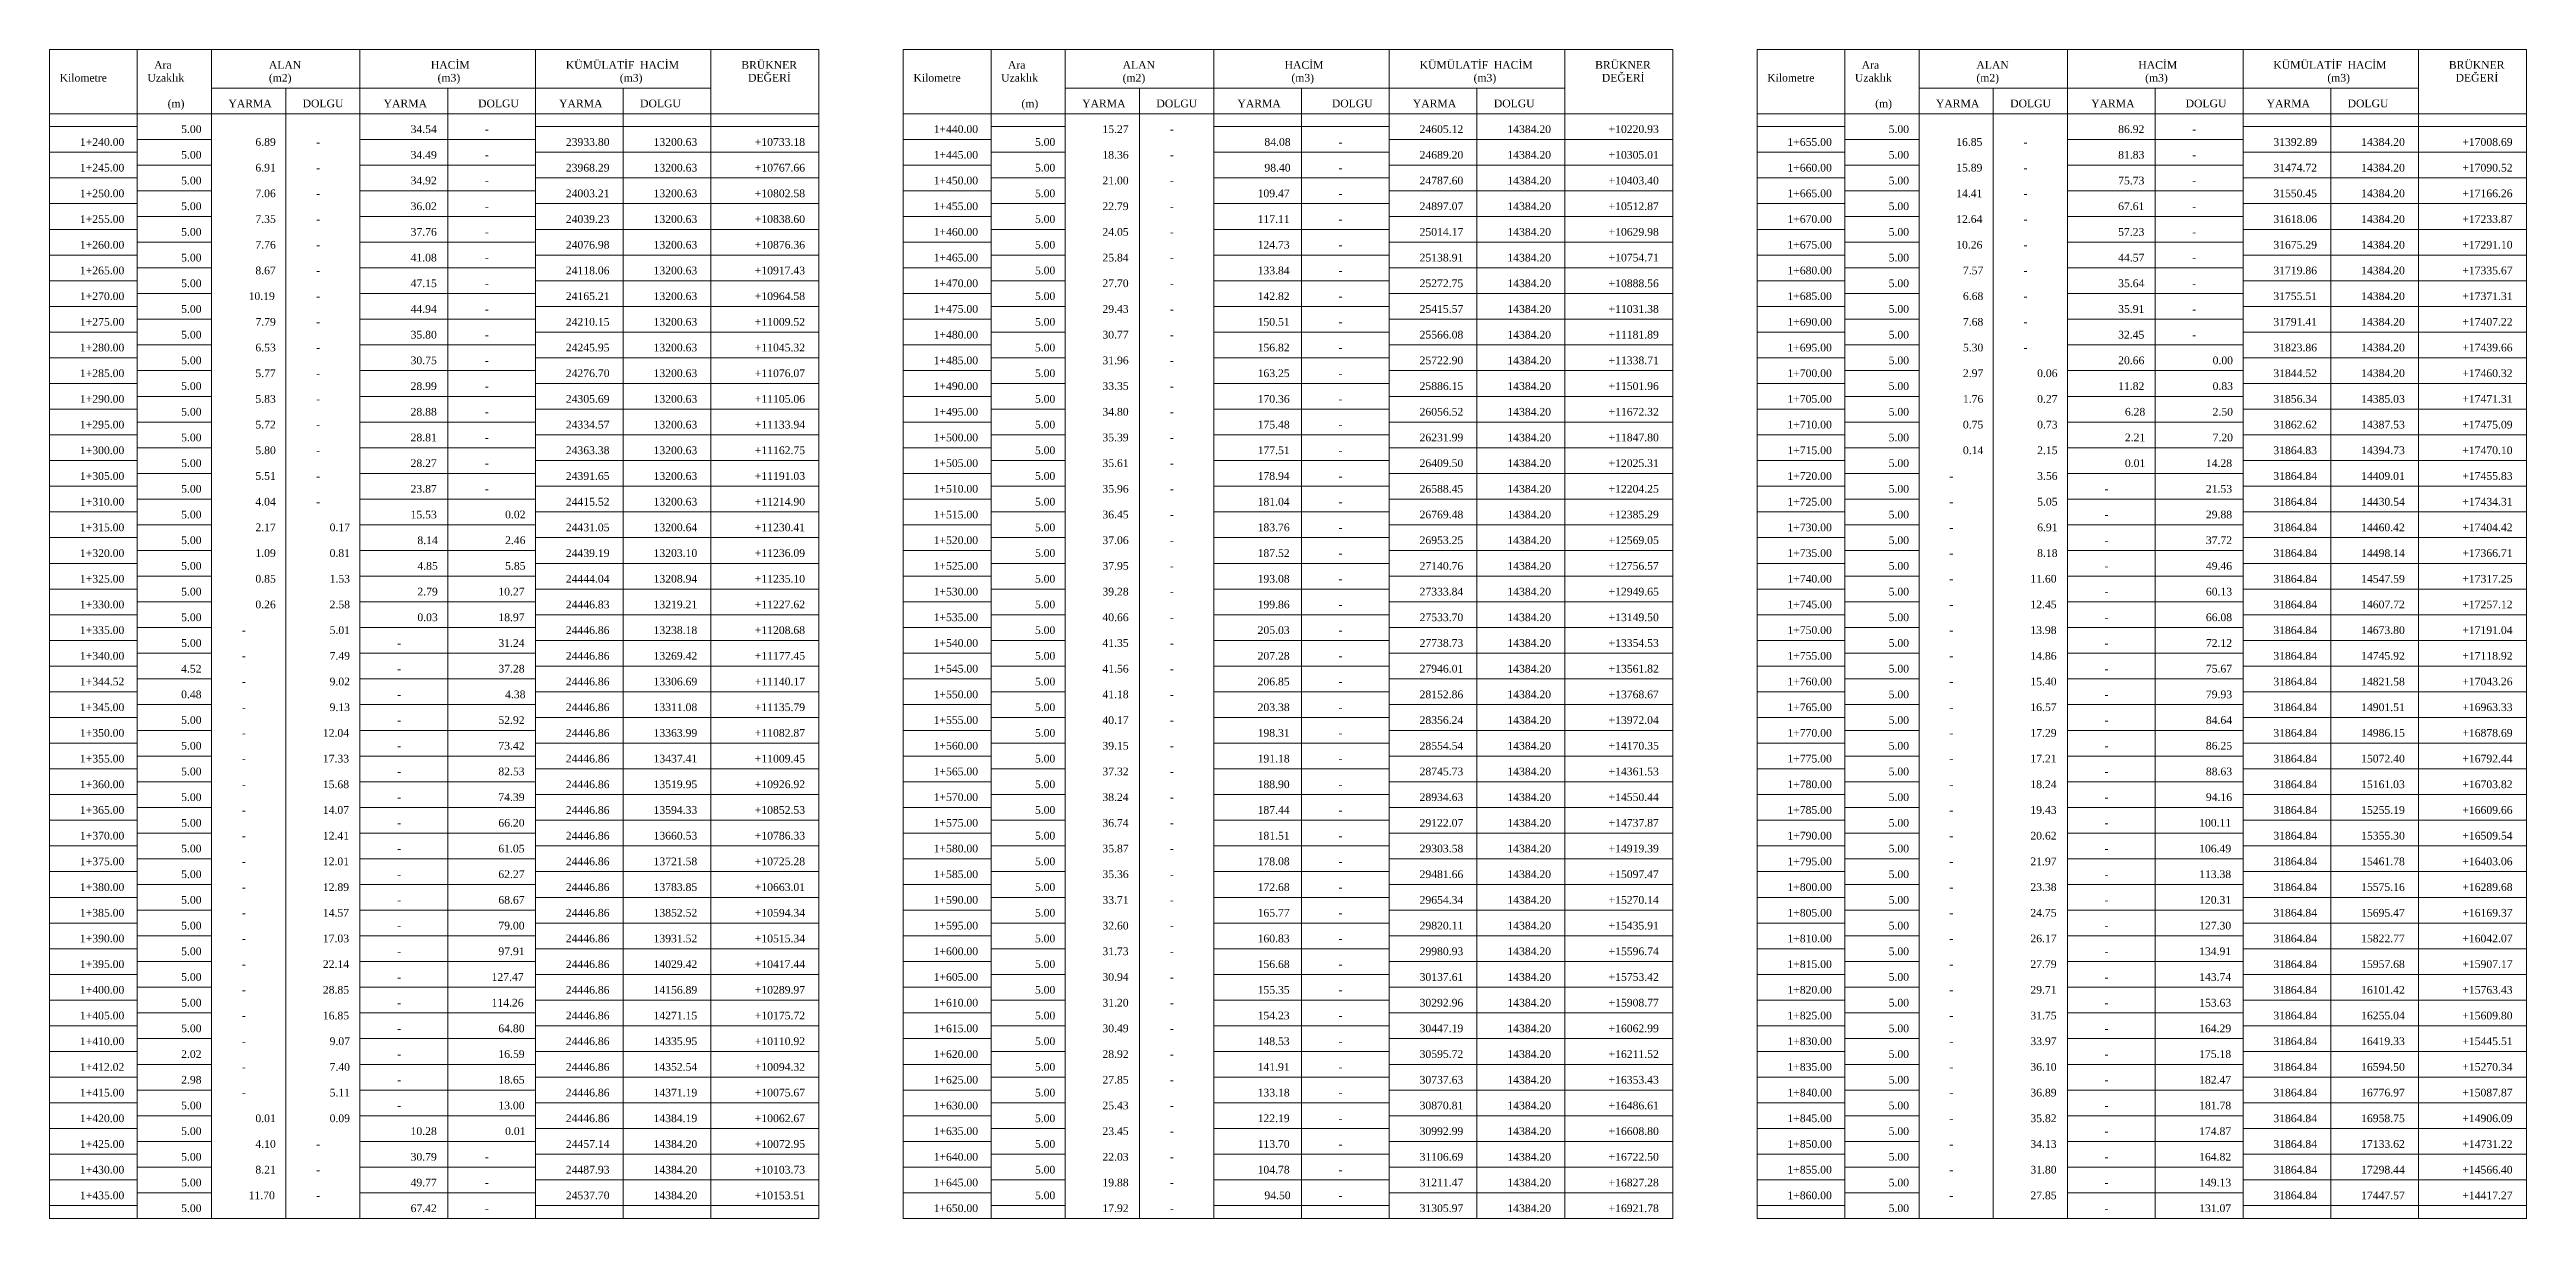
# Model space of a CAD drawing. Header units: metres. Extents: x 478603 to 489313, y 4282657 to 4289463.
# Drawn here: x 486721.8 to 487203.5, y 4283911.4 to 4284138.9 of the extents above; entities that cross this region are included whole.
import ezdxf

# ---------------------------------------------------------------- set-up
doc = ezdxf.new("R2010")
doc.units = ezdxf.units.M
for name, color, linetype, lineweight in [('TB_C', 96, 'Continuous', 0), ('TB_M', 18, 'Continuous', 0), ('TB_R', 1, 'Continuous', 0)]:
    doc.layers.add(name, color=color, linetype=linetype, lineweight=lineweight)
doc.styles.get("Standard").update_dxf_attribs({"font": 'times.ttf'})

msp = doc.modelspace()

# ---------------------------------------------------------------- texts
at = {"layer": 'TB_M'}
for s, p in [('Kilometre', (486723.81, 4284132.62)), ('Uzaklık', (486740.88, 4284132.62)), ('Ara', (486742.19, 4284135.12)), ('ALAN', (486764.5, 4284135.12)), ('(m2)', (486764.5, 4284132.62)), ('HACİM', (486796, 4284135.12)), ('(m3)', (486797.31, 4284132.62)), ('KÜMÜLATİF', (486822.25, 4284135.12)), ('(m3)', (486832.75, 4284132.62)), ('HACİM', (486836.69, 4284135.12)), ('BRÜKNER', (486856.38, 4284135.12)), ('DEĞERİ', (486857.69, 4284132.62)), ('Kilometre', (486889.85, 4284132.62)), ('Uzaklık', (486906.91, 4284132.62)), ('Ara', (486908.22, 4284135.12)), ('ALAN', (486930.53, 4284135.12)), ('(m2)', (486930.53, 4284132.62)), ('HACİM', (486962.03, 4284135.12)), ('(m3)', (486963.35, 4284132.62)), ('KÜMÜLATİF', (486988.28, 4284135.12)), ('(m3)', (486998.78, 4284132.62)), ('HACİM', (487002.72, 4284135.12)), ('BRÜKNER', (487022.41, 4284135.12)), ('DEĞERİ', (487023.72, 4284132.62)), ('Kilometre', (487055.88, 4284132.62)), ('Uzaklık', (487072.94, 4284132.62)), ('Ara', (487074.25, 4284135.12)), ('ALAN', (487096.56, 4284135.12)), ('(m2)', (487096.56, 4284132.62)), ('HACİM', (487128.06, 4284135.12)), ('(m3)', (487129.38, 4284132.62)), ('KÜMÜLATİF', (487154.31, 4284135.12)), ('(m3)', (487164.81, 4284132.62)), ('HACİM', (487168.75, 4284135.12)), ('BRÜKNER', (487188.44, 4284135.12)), ('DEĞERİ', (487189.75, 4284132.62)), ('(m)', (486744.81, 4284127.62)), ('YARMA', (486756.63, 4284127.62)), ('DOLGU', (486771.06, 4284127.62)), ('YARMA', (486786.81, 4284127.62)), ('DOLGU', (486805.19, 4284127.62)), ('YARMA', (486820.94, 4284127.62)), ('DOLGU', (486836.69, 4284127.62)), ('(m)', (486910.85, 4284127.62)), ('YARMA', (486922.66, 4284127.62)), ('DOLGU', (486937.1, 4284127.62)), ('YARMA', (486952.85, 4284127.62)), ('DOLGU', (486971.22, 4284127.62)), ('YARMA', (486986.97, 4284127.62)), ('DOLGU', (487002.72, 4284127.62)), ('(m)', (487076.88, 4284127.62)), ('YARMA', (487088.69, 4284127.62)), ('DOLGU', (487103.13, 4284127.62)), ('YARMA', (487118.88, 4284127.62)), ('DOLGU', (487137.25, 4284127.62)), ('YARMA', (487153, 4284127.62)), ('DOLGU', (487168.75, 4284127.62)), ('1+440.00', (486893.78, 4284122.62)), ('1+240.00', (486727.75, 4284120.12)), ('-', (486773.69, 4284120.12)), ('-', (486806.5, 4284122.62)), ('1+445.00', (486893.78, 4284117.62)), ('-', (486939.72, 4284122.62)), ('-', (486972.53, 4284120.12)), ('1+655.00', (487059.81, 4284120.12)), ('-', (487105.75, 4284120.12)), ('-', (487138.56, 4284122.62)), ('1+245.00', (486727.75, 4284115.12)), ('-', (486773.69, 4284115.12)), ('-', (486806.5, 4284117.62)), ('-', (486939.72, 4284117.62)), ('-', (486972.53, 4284115.12)), ('1+660.00', (487059.81, 4284115.12)), ('-', (487105.75, 4284115.12)), ('-', (487138.56, 4284117.62)), ('1+250.00', (486727.75, 4284110.12)), ('-', (486773.69, 4284110.12)), ('-', (486806.5, 4284112.62)), ('1+450.00', (486893.78, 4284112.62)), ('-', (486939.72, 4284112.62)), ('-', (486972.53, 4284110.12)), ('1+665.00', (487059.81, 4284110.12)), ('-', (487105.75, 4284110.12)), ('-', (487138.56, 4284112.62)), ('1+255.00', (486727.75, 4284105.12)), ('-', (486773.69, 4284105.12)), ('-', (486806.5, 4284107.62)), ('1+455.00', (486893.78, 4284107.62)), ('-', (486939.72, 4284107.62)), ('-', (486972.53, 4284105.12)), ('1+670.00', (487059.81, 4284105.12)), ('-', (487105.75, 4284105.12)), ('-', (487138.56, 4284107.62)), ('1+260.00', (486727.75, 4284100.12)), ('-', (486773.69, 4284100.12)), ('-', (486806.5, 4284102.62)), ('1+460.00', (486893.78, 4284102.62)), ('-', (486939.72, 4284102.62)), ('-', (486972.53, 4284100.12)), ('1+675.00', (487059.81, 4284100.12)), ('-', (487105.75, 4284100.12)), ('-', (487138.56, 4284102.62)), ('1+265.00', (486727.75, 4284095.12)), ('-', (486773.69, 4284095.12)), ('-', (486806.5, 4284097.62)), ('1+465.00', (486893.78, 4284097.62)), ('-', (486939.72, 4284097.62)), ('-', (486972.53, 4284095.12)), ('1+680.00', (487059.81, 4284095.12)), ('-', (487105.75, 4284095.12)), ('-', (487138.56, 4284097.62)), ('1+270.00', (486727.75, 4284090.12)), ('-', (486773.69, 4284090.12)), ('-', (486806.5, 4284092.62)), ('1+470.00', (486893.78, 4284092.62)), ('-', (486939.72, 4284092.62)), ('-', (486972.53, 4284090.12)), ('1+685.00', (487059.81, 4284090.12)), ('-', (487105.75, 4284090.12)), ('-', (487138.56, 4284092.62)), ('1+275.00', (486727.75, 4284085.12)), ('-', (486773.69, 4284085.12)), ('-', (486806.5, 4284087.62)), ('1+475.00', (486893.78, 4284087.62)), ('-', (486939.72, 4284087.62)), ('-', (486972.53, 4284085.12)), ('1+690.00', (487059.81, 4284085.12)), ('-', (487105.75, 4284085.12)), ('-', (487138.56, 4284087.62)), ('1+280.00', (486727.75, 4284080.12)), ('-', (486773.69, 4284080.12)), ('-', (486806.5, 4284082.62)), ('1+480.00', (486893.78, 4284082.62)), ('-', (486939.72, 4284082.62)), ('-', (486972.53, 4284080.12)), ('1+695.00', (487059.81, 4284080.12)), ('-', (487105.75, 4284080.12)), ('-', (487138.56, 4284082.62)), ('1+285.00', (486727.75, 4284075.12)), ('-', (486773.69, 4284075.12)), ('-', (486806.5, 4284077.62)), ('1+485.00', (486893.78, 4284077.62)), ('-', (486939.72, 4284077.62)), ('-', (486972.53, 4284075.12)), ('1+700.00', (487059.81, 4284075.12)), ('1+290.00', (486727.75, 4284070.12)), ('-', (486806.5, 4284072.62)), ('1+490.00', (486893.78, 4284072.62)), ('-', (486939.72, 4284072.62)), ('1+705.00', (487059.81, 4284070.12)), ('1+295.00', (486727.75, 4284065.12)), ('-', (486773.69, 4284070.12)), ('-', (486806.5, 4284067.62)), ('1+495.00', (486893.78, 4284067.62)), ('-', (486939.72, 4284067.62)), ('-', (486972.53, 4284070.12)), ('1+710.00', (487059.81, 4284065.12)), ('1+300.00', (486727.75, 4284060.12)), ('-', (486773.69, 4284065.12)), ('-', (486806.5, 4284062.62)), ('1+500.00', (486893.78, 4284062.62)), ('-', (486939.72, 4284062.62)), ('-', (486972.53, 4284065.12)), ('1+715.00', (487059.81, 4284060.12)), ('1+305.00', (486727.75, 4284055.12)), ('-', (486773.69, 4284060.12)), ('-', (486806.5, 4284057.62)), ('1+505.00', (486893.78, 4284057.62)), ('-', (486939.72, 4284057.62)), ('-', (486972.53, 4284060.12)), ('1+720.00', (487059.81, 4284055.12)), ('1+310.00', (486727.75, 4284050.12)), ('-', (486773.69, 4284055.12)), ('-', (486806.5, 4284052.62)), ('1+510.00', (486893.78, 4284052.62)), ('-', (486939.72, 4284052.62)), ('-', (486972.53, 4284055.12)), ('1+725.00', (487059.81, 4284050.12)), ('-', (487091.31, 4284055.12)), ('-', (487121.5, 4284052.62)), ('-', (486773.69, 4284050.12)), ('1+515.00', (486893.78, 4284047.62)), ('-', (486939.72, 4284047.62)), ('-', (486972.53, 4284050.12)), ('-', (487091.31, 4284050.12)), ('-', (487121.5, 4284047.62)), ('1+315.00', (486727.75, 4284045.12)), ('1+520.00', (486893.78, 4284042.62)), ('-', (486939.72, 4284042.62)), ('-', (486972.53, 4284045.12)), ('1+730.00', (487059.81, 4284045.12)), ('-', (487091.31, 4284045.12)), ('-', (487121.5, 4284042.62)), ('1+320.00', (486727.75, 4284040.12)), ('1+525.00', (486893.78, 4284037.62)), ('-', (486939.72, 4284037.62)), ('-', (486972.53, 4284040.12)), ('1+735.00', (487059.81, 4284040.12)), ('-', (487091.31, 4284040.12)), ('-', (487121.5, 4284037.62)), ('1+325.00', (486727.75, 4284035.12)), ('1+530.00', (486893.78, 4284032.62)), ('-', (486939.72, 4284032.62)), ('-', (486972.53, 4284035.12)), ('1+740.00', (487059.81, 4284035.12)), ('-', (487091.31, 4284035.12)), ('-', (487121.5, 4284032.62)), ('1+330.00', (486727.75, 4284030.12)), ('1+535.00', (486893.78, 4284027.62)), ('-', (486939.72, 4284027.62)), ('-', (486972.53, 4284030.12)), ('1+745.00', (487059.81, 4284030.12)), ('-', (487091.31, 4284030.12)), ('-', (487121.5, 4284027.62)), ('1+335.00', (486727.75, 4284025.12)), ('-', (486759.25, 4284025.12)), ('-', (486789.44, 4284022.62)), ('1+540.00', (486893.78, 4284022.62)), ('-', (486939.72, 4284022.62)), ('-', (486972.53, 4284025.12)), ('1+750.00', (487059.81, 4284025.12)), ('-', (487091.31, 4284025.12)), ('-', (487121.5, 4284022.62)), ('1+340.00', (486727.75, 4284020.12)), ('-', (486759.25, 4284020.12)), ('-', (486789.44, 4284017.62)), ('1+545.00', (486893.78, 4284017.62)), ('-', (486939.72, 4284017.62)), ('-', (486972.53, 4284020.12)), ('1+755.00', (487059.81, 4284020.12)), ('-', (487091.31, 4284020.12)), ('-', (487121.5, 4284017.62)), ('1+344.52', (486727.75, 4284015.12)), ('-', (486759.25, 4284015.12)), ('-', (486789.44, 4284012.62)), ('1+550.00', (486893.78, 4284012.62)), ('-', (486939.72, 4284012.62)), ('-', (486972.53, 4284015.12)), ('1+760.00', (487059.81, 4284015.12)), ('-', (487091.31, 4284015.12)), ('-', (487121.5, 4284012.62)), ('1+345.00', (486727.75, 4284010.12)), ('-', (486759.25, 4284010.12)), ('-', (486789.44, 4284007.62)), ('1+555.00', (486893.78, 4284007.62)), ('-', (486939.72, 4284007.62)), ('-', (486972.53, 4284010.12)), ('1+765.00', (487059.81, 4284010.12)), ('-', (487091.31, 4284010.12)), ('-', (487121.5, 4284007.62)), ('1+350.00', (486727.75, 4284005.12)), ('-', (486759.25, 4284005.12)), ('1+560.00', (486893.78, 4284002.62)), ('-', (486972.53, 4284005.12)), ('1+770.00', (487059.81, 4284005.12)), ('-', (487091.31, 4284005.12)), ('1+355.00', (486727.75, 4284000.12)), ('-', (486759.25, 4284000.12)), ('-', (486789.44, 4284002.62)), ('1+565.00', (486893.78, 4283997.62)), ('-', (486939.72, 4284002.62)), ('-', (486972.53, 4284000.12)), ('1+775.00', (487059.81, 4284000.12)), ('-', (487091.31, 4284000.12)), ('-', (487121.5, 4284002.62)), ('1+360.00', (486727.75, 4283995.12)), ('-', (486759.25, 4283995.12)), ('-', (486789.44, 4283997.62)), ('1+570.00', (486893.78, 4283992.62)), ('-', (486939.72, 4283997.62)), ('-', (486972.53, 4283995.12)), ('1+780.00', (487059.81, 4283995.12)), ('-', (487091.31, 4283995.12)), ('-', (487121.5, 4283997.62)), ('1+365.00', (486727.75, 4283990.12)), ('-', (486759.25, 4283990.12)), ('-', (486789.44, 4283992.62)), ('1+575.00', (486893.78, 4283987.62)), ('-', (486939.72, 4283992.62)), ('-', (486972.53, 4283990.12)), ('1+785.00', (487059.81, 4283990.12)), ('-', (487091.31, 4283990.12)), ('-', (487121.5, 4283992.62)), ('1+370.00', (486727.75, 4283985.12)), ('-', (486759.25, 4283985.12)), ('-', (486789.44, 4283987.62)), ('1+580.00', (486893.78, 4283982.62)), ('-', (486939.72, 4283987.62)), ('-', (486972.53, 4283985.12)), ('1+790.00', (487059.81, 4283985.12)), ('-', (487091.31, 4283985.12)), ('-', (487121.5, 4283987.62)), ('1+375.00', (486727.75, 4283980.12)), ('-', (486759.25, 4283980.12)), ('-', (486789.44, 4283982.62)), ('-', (486939.72, 4283982.62)), ('-', (486972.53, 4283980.12)), ('1+795.00', (487059.81, 4283980.12)), ('-', (487091.31, 4283980.12)), ('-', (487121.5, 4283982.62)), ('1+380.00', (486727.75, 4283975.12)), ('-', (486759.25, 4283975.12)), ('-', (486789.44, 4283977.62)), ('1+585.00', (486893.78, 4283977.62)), ('-', (486939.72, 4283977.62)), ('-', (486972.53, 4283975.12)), ('1+800.00', (487059.81, 4283975.12)), ('-', (487091.31, 4283975.12)), ('-', (487121.5, 4283977.62)), ('1+385.00', (486727.75, 4283970.12)), ('-', (486759.25, 4283970.12)), ('-', (486789.44, 4283972.62)), ('1+590.00', (486893.78, 4283972.62)), ('-', (486939.72, 4283972.62)), ('-', (486972.53, 4283970.12)), ('1+805.00', (487059.81, 4283970.12)), ('-', (487091.31, 4283970.12)), ('-', (487121.5, 4283972.62)), ('1+390.00', (486727.75, 4283965.12)), ('-', (486759.25, 4283965.12)), ('-', (486789.44, 4283967.62)), ('1+595.00', (486893.78, 4283967.62)), ('-', (486939.72, 4283967.62)), ('-', (486972.53, 4283965.12)), ('1+810.00', (487059.81, 4283965.12)), ('-', (487091.31, 4283965.12)), ('-', (487121.5, 4283967.62)), ('1+395.00', (486727.75, 4283960.12)), ('-', (486759.25, 4283960.12)), ('-', (486789.44, 4283962.62)), ('1+600.00', (486893.78, 4283962.62)), ('-', (486939.72, 4283962.62)), ('-', (486972.53, 4283960.12)), ('1+815.00', (487059.81, 4283960.12)), ('-', (487091.31, 4283960.12)), ('-', (487121.5, 4283962.62)), ('1+400.00', (486727.75, 4283955.12)), ('-', (486759.25, 4283955.12)), ('-', (486789.44, 4283957.62)), ('1+605.00', (486893.78, 4283957.62)), ('-', (486939.72, 4283957.62)), ('-', (486972.53, 4283955.12)), ('1+820.00', (487059.81, 4283955.12)), ('-', (487091.31, 4283955.12)), ('-', (487121.5, 4283957.62)), ('1+405.00', (486727.75, 4283950.12)), ('-', (486759.25, 4283950.12)), ('-', (486789.44, 4283952.62)), ('1+610.00', (486893.78, 4283952.62)), ('-', (486939.72, 4283952.62)), ('-', (486972.53, 4283950.12)), ('1+825.00', (487059.81, 4283950.12)), ('-', (487091.31, 4283950.12)), ('-', (487121.5, 4283952.62)), ('1+410.00', (486727.75, 4283945.12)), ('-', (486759.25, 4283945.12)), ('-', (486789.44, 4283947.62)), ('1+615.00', (486893.78, 4283947.62)), ('-', (486939.72, 4283947.62)), ('-', (486972.53, 4283945.12)), ('1+830.00', (487059.81, 4283945.12)), ('-', (487091.31, 4283945.12)), ('-', (487121.5, 4283947.62)), ('1+412.02', (486727.75, 4283940.12)), ('-', (486789.44, 4283942.62)), ('1+620.00', (486893.78, 4283942.62)), ('-', (486939.72, 4283942.62)), ('1+835.00', (487059.81, 4283940.12)), ('-', (487121.5, 4283942.62)), ('1+415.00', (486727.75, 4283935.12)), ('-', (486759.25, 4283940.12)), ('-', (486789.44, 4283937.62)), ('1+625.00', (486893.78, 4283937.62)), ('-', (486939.72, 4283937.62)), ('-', (486972.53, 4283940.12)), ('1+840.00', (487059.81, 4283935.12)), ('-', (487091.31, 4283940.12)), ('-', (487121.5, 4283937.62)), ('1+420.00', (486727.75, 4283930.12)), ('-', (486759.25, 4283935.12)), ('-', (486789.44, 4283932.62)), ('1+630.00', (486893.78, 4283932.62)), ('-', (486939.72, 4283932.62)), ('-', (486972.53, 4283935.12)), ('1+845.00', (487059.81, 4283930.12)), ('-', (487091.31, 4283935.12)), ('-', (487121.5, 4283932.62)), ('1+425.00', (486727.75, 4283925.12)), ('1+635.00', (486893.78, 4283927.62)), ('-', (486939.72, 4283927.62)), ('-', (486972.53, 4283930.12)), ('1+850.00', (487059.81, 4283925.12)), ('-', (487091.31, 4283930.12)), ('-', (487121.5, 4283927.62)), ('1+430.00', (486727.75, 4283920.12)), ('-', (486773.69, 4283925.12)), ('-', (486806.5, 4283922.62)), ('1+640.00', (486893.78, 4283922.62)), ('-', (486939.72, 4283922.62)), ('-', (486972.53, 4283925.12)), ('1+855.00', (487059.81, 4283920.12)), ('-', (487091.31, 4283925.12)), ('-', (487121.5, 4283922.62)), ('-', (486773.69, 4283920.12)), ('-', (486806.5, 4283917.62)), ('1+645.00', (486893.78, 4283917.62)), ('-', (486939.72, 4283917.62)), ('-', (486972.53, 4283920.12)), ('-', (487091.31, 4283920.12)), ('-', (487121.5, 4283917.62)), ('1+435.00', (486727.75, 4283915.12)), ('-', (486773.69, 4283915.12)), ('-', (486806.5, 4283912.62)), ('1+650.00', (486893.78, 4283912.62)), ('-', (486939.72, 4283912.62)), ('-', (486972.53, 4283915.12)), ('1+860.00', (487059.81, 4283915.12)), ('-', (487091.31, 4283915.12)), ('-', (487121.5, 4283912.62))]:
    msp.add_text(s, height=1.5, dxfattribs=at).set_placement(p)
at = {"layer": 'TB_R'}
for s, p in [('5.00', (486747.44, 4284122.62)), ('34.54', (486792.06, 4284122.62)), ('15.27', (486926.6, 4284122.62)), ('24605.12', (486988.28, 4284122.62)), ('14384.20', (487005.35, 4284122.62)), ('+10220.93', (487025.03, 4284122.62)), ('5.00', (487079.5, 4284122.62)), ('86.92', (487124.13, 4284122.62)), ('5.00', (486747.44, 4284117.62)), ('6.89', (486761.88, 4284120.12)), ('34.49', (486792.06, 4284117.62)), ('23933.80', (486822.25, 4284120.12)), ('13200.63', (486839.31, 4284120.12)), ('+10733.18', (486859, 4284120.12)), ('5.00', (486913.47, 4284120.12)), ('18.36', (486926.6, 4284117.62)), ('84.08', (486958.1, 4284120.12)), ('24689.20', (486988.28, 4284117.62)), ('14384.20', (487005.35, 4284117.62)), ('+10305.01', (487025.03, 4284117.62)), ('5.00', (487079.5, 4284117.62)), ('16.85', (487092.63, 4284120.12)), ('81.83', (487124.13, 4284117.62)), ('31392.89', (487154.31, 4284120.12)), ('14384.20', (487171.38, 4284120.12)), ('+17008.69', (487191.06, 4284120.12)), ('6.91', (486761.88, 4284115.12)), ('23968.29', (486822.25, 4284115.12)), ('13200.63', (486839.31, 4284115.12)), ('+10767.66', (486859, 4284115.12)), ('5.00', (486913.47, 4284115.12)), ('98.40', (486958.1, 4284115.12)), ('15.89', (487092.63, 4284115.12)), ('31474.72', (487154.31, 4284115.12)), ('14384.20', (487171.38, 4284115.12)), ('+17090.52', (487191.06, 4284115.12)), ('5.00', (486747.44, 4284112.62)), ('7.06', (486761.88, 4284110.12)), ('34.92', (486792.06, 4284112.62)), ('24003.21', (486822.25, 4284110.12)), ('13200.63', (486839.31, 4284110.12)), ('+10802.58', (486859, 4284110.12)), ('5.00', (486913.47, 4284110.12)), ('21.00', (486926.6, 4284112.62)), ('109.47', (486956.78, 4284110.12)), ('24787.60', (486988.28, 4284112.62)), ('14384.20', (487005.35, 4284112.62)), ('+10403.40', (487025.03, 4284112.62)), ('5.00', (487079.5, 4284112.62)), ('14.41', (487092.63, 4284110.12)), ('75.73', (487124.13, 4284112.62)), ('31550.45', (487154.31, 4284110.12)), ('14384.20', (487171.38, 4284110.12)), ('+17166.26', (487191.06, 4284110.12)), ('5.00', (486747.44, 4284107.62)), ('7.35', (486761.88, 4284105.12)), ('36.02', (486792.06, 4284107.62)), ('24039.23', (486822.25, 4284105.12)), ('13200.63', (486839.31, 4284105.12)), ('+10838.60', (486859, 4284105.12)), ('5.00', (486913.47, 4284105.12)), ('22.79', (486926.6, 4284107.62)), ('117.11', (486956.78, 4284105.12)), ('24897.07', (486988.28, 4284107.62)), ('14384.20', (487005.35, 4284107.62)), ('+10512.87', (487025.03, 4284107.62)), ('5.00', (487079.5, 4284107.62)), ('12.64', (487092.63, 4284105.12)), ('67.61', (487124.13, 4284107.62)), ('31618.06', (487154.31, 4284105.12)), ('14384.20', (487171.38, 4284105.12)), ('+17233.87', (487191.06, 4284105.12)), ('5.00', (486747.44, 4284102.62)), ('7.76', (486761.88, 4284100.12)), ('37.76', (486792.06, 4284102.62)), ('24076.98', (486822.25, 4284100.12)), ('13200.63', (486839.31, 4284100.12)), ('+10876.36', (486859, 4284100.12)), ('5.00', (486913.47, 4284100.12)), ('24.05', (486926.6, 4284102.62)), ('124.73', (486956.78, 4284100.12)), ('25014.17', (486988.28, 4284102.62)), ('14384.20', (487005.35, 4284102.62)), ('+10629.98', (487025.03, 4284102.62)), ('5.00', (487079.5, 4284102.62)), ('10.26', (487092.63, 4284100.12)), ('57.23', (487124.13, 4284102.62)), ('31675.29', (487154.31, 4284100.12)), ('14384.20', (487171.38, 4284100.12)), ('+17291.10', (487191.06, 4284100.12)), ('5.00', (486747.44, 4284097.62)), ('8.67', (486761.88, 4284095.12)), ('41.08', (486792.06, 4284097.62)), ('24118.06', (486822.25, 4284095.12)), ('13200.63', (486839.31, 4284095.12)), ('+10917.43', (486859, 4284095.12)), ('5.00', (486913.47, 4284095.12)), ('25.84', (486926.6, 4284097.62)), ('133.84', (486956.78, 4284095.12)), ('25138.91', (486988.28, 4284097.62)), ('14384.20', (487005.35, 4284097.62)), ('+10754.71', (487025.03, 4284097.62)), ('5.00', (487079.5, 4284097.62)), ('7.57', (487093.94, 4284095.12)), ('44.57', (487124.13, 4284097.62)), ('31719.86', (487154.31, 4284095.12)), ('14384.20', (487171.38, 4284095.12)), ('+17335.67', (487191.06, 4284095.12)), ('5.00', (486747.44, 4284092.62)), ('10.19', (486760.56, 4284090.12)), ('47.15', (486792.06, 4284092.62)), ('24165.21', (486822.25, 4284090.12)), ('13200.63', (486839.31, 4284090.12)), ('+10964.58', (486859, 4284090.12)), ('5.00', (486913.47, 4284090.12)), ('27.70', (486926.6, 4284092.62)), ('142.82', (486956.78, 4284090.12)), ('25272.75', (486988.28, 4284092.62)), ('14384.20', (487005.35, 4284092.62)), ('+10888.56', (487025.03, 4284092.62)), ('5.00', (487079.5, 4284092.62)), ('6.68', (487093.94, 4284090.12)), ('35.64', (487124.13, 4284092.62)), ('31755.51', (487154.31, 4284090.12)), ('14384.20', (487171.38, 4284090.12)), ('+17371.31', (487191.06, 4284090.12)), ('5.00', (486747.44, 4284087.62)), ('7.79', (486761.88, 4284085.12)), ('44.94', (486792.06, 4284087.62)), ('24210.15', (486822.25, 4284085.12)), ('13200.63', (486839.31, 4284085.12)), ('+11009.52', (486859, 4284085.12)), ('5.00', (486913.47, 4284085.12)), ('29.43', (486926.6, 4284087.62)), ('150.51', (486956.78, 4284085.12)), ('25415.57', (486988.28, 4284087.62)), ('14384.20', (487005.35, 4284087.62)), ('+11031.38', (487025.03, 4284087.62)), ('5.00', (487079.5, 4284087.62)), ('7.68', (487093.94, 4284085.12)), ('35.91', (487124.13, 4284087.62)), ('31791.41', (487154.31, 4284085.12)), ('14384.20', (487171.38, 4284085.12)), ('+17407.22', (487191.06, 4284085.12)), ('5.00', (486747.44, 4284082.62)), ('6.53', (486761.88, 4284080.12)), ('35.80', (486792.06, 4284082.62)), ('24245.95', (486822.25, 4284080.12)), ('13200.63', (486839.31, 4284080.12)), ('+11045.32', (486859, 4284080.12)), ('5.00', (486913.47, 4284080.12)), ('30.77', (486926.6, 4284082.62)), ('156.82', (486956.78, 4284080.12)), ('25566.08', (486988.28, 4284082.62)), ('14384.20', (487005.35, 4284082.62)), ('+11181.89', (487025.03, 4284082.62)), ('5.00', (487079.5, 4284082.62)), ('5.30', (487093.94, 4284080.12)), ('32.45', (487124.13, 4284082.62)), ('31823.86', (487154.31, 4284080.12)), ('14384.20', (487171.38, 4284080.12)), ('+17439.66', (487191.06, 4284080.12)), ('5.00', (486747.44, 4284077.62)), ('5.77', (486761.88, 4284075.12)), ('30.75', (486792.06, 4284077.62)), ('24276.70', (486822.25, 4284075.12)), ('13200.63', (486839.31, 4284075.12)), ('+11076.07', (486859, 4284075.12)), ('5.00', (486913.47, 4284075.12)), ('31.96', (486926.6, 4284077.62)), ('163.25', (486956.78, 4284075.12)), ('25722.90', (486988.28, 4284077.62)), ('14384.20', (487005.35, 4284077.62)), ('+11338.71', (487025.03, 4284077.62)), ('5.00', (487079.5, 4284077.62)), ('2.97', (487093.94, 4284075.12)), ('0.06', (487108.38, 4284075.12)), ('20.66', (487124.13, 4284077.62)), ('0.00', (487142.5, 4284077.62)), ('31844.52', (487154.31, 4284075.12)), ('14384.20', (487171.38, 4284075.12)), ('+17460.32', (487191.06, 4284075.12)), ('5.00', (486747.44, 4284072.62)), ('5.83', (486761.88, 4284070.12)), ('28.99', (486792.06, 4284072.62)), ('24305.69', (486822.25, 4284070.12)), ('13200.63', (486839.31, 4284070.12)), ('+11105.06', (486859, 4284070.12)), ('5.00', (486913.47, 4284070.12)), ('33.35', (486926.6, 4284072.62)), ('170.36', (486956.78, 4284070.12)), ('25886.15', (486988.28, 4284072.62)), ('14384.20', (487005.35, 4284072.62)), ('+11501.96', (487025.03, 4284072.62)), ('5.00', (487079.5, 4284072.62)), ('1.76', (487093.94, 4284070.12)), ('0.27', (487108.38, 4284070.12)), ('11.82', (487124.13, 4284072.62)), ('0.83', (487142.5, 4284072.62)), ('31856.34', (487154.31, 4284070.12)), ('14385.03', (487171.38, 4284070.12)), ('+17471.31', (487191.06, 4284070.12)), ('5.00', (486747.44, 4284067.62)), ('5.72', (486761.88, 4284065.12)), ('28.88', (486792.06, 4284067.62)), ('24334.57', (486822.25, 4284065.12)), ('13200.63', (486839.31, 4284065.12)), ('+11133.94', (486859, 4284065.12)), ('5.00', (486913.47, 4284065.12)), ('34.80', (486926.6, 4284067.62)), ('175.48', (486956.78, 4284065.12)), ('26056.52', (486988.28, 4284067.62)), ('14384.20', (487005.35, 4284067.62)), ('+11672.32', (487025.03, 4284067.62)), ('5.00', (487079.5, 4284067.62)), ('0.75', (487093.94, 4284065.12)), ('0.73', (487108.38, 4284065.12)), ('6.28', (487125.44, 4284067.62)), ('2.50', (487142.5, 4284067.62)), ('31862.62', (487154.31, 4284065.12)), ('14387.53', (487171.38, 4284065.12)), ('+17475.09', (487191.06, 4284065.12)), ('5.00', (486747.44, 4284062.62)), ('5.80', (486761.88, 4284060.12)), ('28.81', (486792.06, 4284062.62)), ('24363.38', (486822.25, 4284060.12)), ('13200.63', (486839.31, 4284060.12)), ('+11162.75', (486859, 4284060.12)), ('5.00', (486913.47, 4284060.12)), ('35.39', (486926.6, 4284062.62)), ('177.51', (486956.78, 4284060.12)), ('26231.99', (486988.28, 4284062.62)), ('14384.20', (487005.35, 4284062.62)), ('+11847.80', (487025.03, 4284062.62)), ('5.00', (487079.5, 4284062.62)), ('0.14', (487093.94, 4284060.12)), ('2.15', (487108.38, 4284060.12)), ('2.21', (487125.44, 4284062.62)), ('7.20', (487142.5, 4284062.62)), ('31864.83', (487154.31, 4284060.12)), ('14394.73', (487171.38, 4284060.12)), ('+17470.10', (487191.06, 4284060.12)), ('5.00', (486747.44, 4284057.62)), ('5.51', (486761.88, 4284055.12)), ('28.27', (486792.06, 4284057.62)), ('24391.65', (486822.25, 4284055.12)), ('13200.63', (486839.31, 4284055.12)), ('+11191.03', (486859, 4284055.12)), ('5.00', (486913.47, 4284055.12)), ('35.61', (486926.6, 4284057.62)), ('178.94', (486956.78, 4284055.12)), ('26409.50', (486988.28, 4284057.62)), ('14384.20', (487005.35, 4284057.62)), ('+12025.31', (487025.03, 4284057.62)), ('5.00', (487079.5, 4284057.62)), ('3.56', (487108.38, 4284055.12)), ('0.01', (487125.44, 4284057.62)), ('14.28', (487141.19, 4284057.62)), ('31864.84', (487154.31, 4284055.12)), ('14409.01', (487171.38, 4284055.12)), ('+17455.83', (487191.06, 4284055.12)), ('5.00', (486747.44, 4284052.62)), ('4.04', (486761.88, 4284050.12)), ('23.87', (486792.06, 4284052.62)), ('24415.52', (486822.25, 4284050.12)), ('13200.63', (486839.31, 4284050.12)), ('+11214.90', (486859, 4284050.12)), ('5.00', (486913.47, 4284050.12)), ('35.96', (486926.6, 4284052.62)), ('181.04', (486956.78, 4284050.12)), ('26588.45', (486988.28, 4284052.62)), ('14384.20', (487005.35, 4284052.62)), ('+12204.25', (487025.03, 4284052.62)), ('5.00', (487079.5, 4284052.62)), ('5.05', (487108.38, 4284050.12)), ('21.53', (487141.19, 4284052.62)), ('31864.84', (487154.31, 4284050.12)), ('14430.54', (487171.38, 4284050.12)), ('+17434.31', (487191.06, 4284050.12)), ('5.00', (486747.44, 4284047.62)), ('15.53', (486792.06, 4284047.62)), ('0.02', (486810.44, 4284047.62)), ('36.45', (486926.6, 4284047.62)), ('26769.48', (486988.28, 4284047.62)), ('14384.20', (487005.35, 4284047.62)), ('+12385.29', (487025.03, 4284047.62)), ('5.00', (487079.5, 4284047.62)), ('29.88', (487141.19, 4284047.62)), ('5.00', (486747.44, 4284042.62)), ('2.17', (486761.88, 4284045.12)), ('0.17', (486776.31, 4284045.12)), ('8.14', (486793.38, 4284042.62)), ('2.46', (486810.44, 4284042.62)), ('24431.05', (486822.25, 4284045.12)), ('13200.64', (486839.31, 4284045.12)), ('+11230.41', (486859, 4284045.12)), ('5.00', (486913.47, 4284045.12)), ('37.06', (486926.6, 4284042.62)), ('183.76', (486956.78, 4284045.12)), ('26953.25', (486988.28, 4284042.62)), ('14384.20', (487005.35, 4284042.62)), ('+12569.05', (487025.03, 4284042.62)), ('5.00', (487079.5, 4284042.62)), ('6.91', (487108.38, 4284045.12)), ('37.72', (487141.19, 4284042.62)), ('31864.84', (487154.31, 4284045.12)), ('14460.42', (487171.38, 4284045.12)), ('+17404.42', (487191.06, 4284045.12)), ('5.00', (486747.44, 4284037.62)), ('1.09', (486761.88, 4284040.12)), ('0.81', (486776.31, 4284040.12)), ('4.85', (486793.38, 4284037.62)), ('5.85', (486810.44, 4284037.62)), ('24439.19', (486822.25, 4284040.12)), ('13203.10', (486839.31, 4284040.12)), ('+11236.09', (486859, 4284040.12)), ('5.00', (486913.47, 4284040.12)), ('37.95', (486926.6, 4284037.62)), ('187.52', (486956.78, 4284040.12)), ('27140.76', (486988.28, 4284037.62)), ('14384.20', (487005.35, 4284037.62)), ('+12756.57', (487025.03, 4284037.62)), ('5.00', (487079.5, 4284037.62)), ('8.18', (487108.38, 4284040.12)), ('49.46', (487141.19, 4284037.62)), ('31864.84', (487154.31, 4284040.12)), ('14498.14', (487171.38, 4284040.12)), ('+17366.71', (487191.06, 4284040.12)), ('5.00', (486747.44, 4284032.62)), ('0.85', (486761.88, 4284035.12)), ('1.53', (486776.31, 4284035.12)), ('2.79', (486793.38, 4284032.62)), ('10.27', (486809.13, 4284032.62)), ('24444.04', (486822.25, 4284035.12)), ('13208.94', (486839.31, 4284035.12)), ('+11235.10', (486859, 4284035.12)), ('5.00', (486913.47, 4284035.12)), ('39.28', (486926.6, 4284032.62)), ('193.08', (486956.78, 4284035.12)), ('27333.84', (486988.28, 4284032.62)), ('14384.20', (487005.35, 4284032.62)), ('+12949.65', (487025.03, 4284032.62)), ('5.00', (487079.5, 4284032.62)), ('11.60', (487107.06, 4284035.12)), ('60.13', (487141.19, 4284032.62)), ('31864.84', (487154.31, 4284035.12)), ('14547.59', (487171.38, 4284035.12)), ('+17317.25', (487191.06, 4284035.12)), ('5.00', (486747.44, 4284027.62)), ('0.26', (486761.88, 4284030.12)), ('2.58', (486776.31, 4284030.12)), ('0.03', (486793.38, 4284027.62)), ('18.97', (486809.13, 4284027.62)), ('24446.83', (486822.25, 4284030.12)), ('13219.21', (486839.31, 4284030.12)), ('+11227.62', (486859, 4284030.12)), ('5.00', (486913.47, 4284030.12)), ('40.66', (486926.6, 4284027.62)), ('199.86', (486956.78, 4284030.12)), ('27533.70', (486988.28, 4284027.62)), ('14384.20', (487005.35, 4284027.62)), ('+13149.50', (487025.03, 4284027.62)), ('5.00', (487079.5, 4284027.62)), ('12.45', (487107.06, 4284030.12)), ('66.08', (487141.19, 4284027.62)), ('31864.84', (487154.31, 4284030.12)), ('14607.72', (487171.38, 4284030.12)), ('+17257.12', (487191.06, 4284030.12)), ('5.00', (486747.44, 4284022.62)), ('5.01', (486776.31, 4284025.12)), ('31.24', (486809.13, 4284022.62)), ('24446.86', (486822.25, 4284025.12)), ('13238.18', (486839.31, 4284025.12)), ('+11208.68', (486859, 4284025.12)), ('5.00', (486913.47, 4284025.12)), ('41.35', (486926.6, 4284022.62)), ('205.03', (486956.78, 4284025.12)), ('27738.73', (486988.28, 4284022.62)), ('14384.20', (487005.35, 4284022.62)), ('+13354.53', (487025.03, 4284022.62)), ('5.00', (487079.5, 4284022.62)), ('13.98', (487107.06, 4284025.12)), ('72.12', (487141.19, 4284022.62)), ('31864.84', (487154.31, 4284025.12)), ('14673.80', (487171.38, 4284025.12)), ('+17191.04', (487191.06, 4284025.12)), ('4.52', (486747.44, 4284017.62)), ('7.49', (486776.31, 4284020.12)), ('37.28', (486809.13, 4284017.62)), ('24446.86', (486822.25, 4284020.12)), ('13269.42', (486839.31, 4284020.12)), ('+11177.45', (486859, 4284020.12)), ('5.00', (486913.47, 4284020.12)), ('41.56', (486926.6, 4284017.62)), ('207.28', (486956.78, 4284020.12)), ('27946.01', (486988.28, 4284017.62)), ('14384.20', (487005.35, 4284017.62)), ('+13561.82', (487025.03, 4284017.62)), ('5.00', (487079.5, 4284017.62)), ('14.86', (487107.06, 4284020.12)), ('75.67', (487141.19, 4284017.62)), ('31864.84', (487154.31, 4284020.12)), ('14745.92', (487171.38, 4284020.12)), ('+17118.92', (487191.06, 4284020.12)), ('0.48', (486747.44, 4284012.62)), ('9.02', (486776.31, 4284015.12)), ('4.38', (486810.44, 4284012.62)), ('24446.86', (486822.25, 4284015.12)), ('13306.69', (486839.31, 4284015.12)), ('+11140.17', (486859, 4284015.12)), ('5.00', (486913.47, 4284015.12)), ('41.18', (486926.6, 4284012.62)), ('206.85', (486956.78, 4284015.12)), ('28152.86', (486988.28, 4284012.62)), ('14384.20', (487005.35, 4284012.62)), ('+13768.67', (487025.03, 4284012.62)), ('5.00', (487079.5, 4284012.62)), ('15.40', (487107.06, 4284015.12)), ('79.93', (487141.19, 4284012.62)), ('31864.84', (487154.31, 4284015.12)), ('14821.58', (487171.38, 4284015.12)), ('+17043.26', (487191.06, 4284015.12)), ('5.00', (486747.44, 4284007.62)), ('9.13', (486776.31, 4284010.12)), ('52.92', (486809.13, 4284007.62)), ('24446.86', (486822.25, 4284010.12)), ('13311.08', (486839.31, 4284010.12)), ('+11135.79', (486859, 4284010.12)), ('5.00', (486913.47, 4284010.12)), ('40.17', (486926.6, 4284007.62)), ('203.38', (486956.78, 4284010.12)), ('28356.24', (486988.28, 4284007.62)), ('14384.20', (487005.35, 4284007.62)), ('+13972.04', (487025.03, 4284007.62)), ('5.00', (487079.5, 4284007.62)), ('16.57', (487107.06, 4284010.12)), ('84.64', (487141.19, 4284007.62)), ('31864.84', (487154.31, 4284010.12)), ('14901.51', (487171.38, 4284010.12)), ('+16963.33', (487191.06, 4284010.12)), ('5.00', (486747.44, 4284002.62)), ('12.04', (486775, 4284005.12)), ('73.42', (486809.13, 4284002.62)), ('24446.86', (486822.25, 4284005.12)), ('13363.99', (486839.31, 4284005.12)), ('+11082.87', (486859, 4284005.12)), ('5.00', (486913.47, 4284005.12)), ('39.15', (486926.6, 4284002.62)), ('198.31', (486956.78, 4284005.12)), ('28554.54', (486988.28, 4284002.62)), ('14384.20', (487005.35, 4284002.62)), ('+14170.35', (487025.03, 4284002.62)), ('5.00', (487079.5, 4284002.62)), ('17.29', (487107.06, 4284005.12)), ('86.25', (487141.19, 4284002.62)), ('31864.84', (487154.31, 4284005.12)), ('14986.15', (487171.38, 4284005.12)), ('+16878.69', (487191.06, 4284005.12)), ('5.00', (486747.44, 4283997.62)), ('17.33', (486775, 4284000.12)), ('82.53', (486809.13, 4283997.62)), ('24446.86', (486822.25, 4284000.12)), ('13437.41', (486839.31, 4284000.12)), ('+11009.45', (486859, 4284000.12)), ('5.00', (486913.47, 4284000.12)), ('37.32', (486926.6, 4283997.62)), ('191.18', (486956.78, 4284000.12)), ('28745.73', (486988.28, 4283997.62)), ('14384.20', (487005.35, 4283997.62)), ('+14361.53', (487025.03, 4283997.62)), ('5.00', (487079.5, 4283997.62)), ('17.21', (487107.06, 4284000.12)), ('88.63', (487141.19, 4283997.62)), ('31864.84', (487154.31, 4284000.12)), ('15072.40', (487171.38, 4284000.12)), ('+16792.44', (487191.06, 4284000.12)), ('5.00', (486747.44, 4283992.62)), ('15.68', (486775, 4283995.12)), ('74.39', (486809.13, 4283992.62)), ('24446.86', (486822.25, 4283995.12)), ('13519.95', (486839.31, 4283995.12)), ('+10926.92', (486859, 4283995.12)), ('5.00', (486913.47, 4283995.12)), ('38.24', (486926.6, 4283992.62)), ('188.90', (486956.78, 4283995.12)), ('28934.63', (486988.28, 4283992.62)), ('14384.20', (487005.35, 4283992.62)), ('+14550.44', (487025.03, 4283992.62)), ('5.00', (487079.5, 4283992.62)), ('18.24', (487107.06, 4283995.12)), ('94.16', (487141.19, 4283992.62)), ('31864.84', (487154.31, 4283995.12)), ('15161.03', (487171.38, 4283995.12)), ('+16703.82', (487191.06, 4283995.12)), ('5.00', (486747.44, 4283987.62)), ('14.07', (486775, 4283990.12)), ('66.20', (486809.13, 4283987.62)), ('24446.86', (486822.25, 4283990.12)), ('13594.33', (486839.31, 4283990.12)), ('+10852.53', (486859, 4283990.12)), ('5.00', (486913.47, 4283990.12)), ('36.74', (486926.6, 4283987.62)), ('187.44', (486956.78, 4283990.12)), ('29122.07', (486988.28, 4283987.62)), ('14384.20', (487005.35, 4283987.62)), ('+14737.87', (487025.03, 4283987.62)), ('5.00', (487079.5, 4283987.62)), ('19.43', (487107.06, 4283990.12)), ('100.11', (487139.88, 4283987.62)), ('31864.84', (487154.31, 4283990.12)), ('15255.19', (487171.38, 4283990.12)), ('+16609.66', (487191.06, 4283990.12)), ('5.00', (486747.44, 4283982.62)), ('12.41', (486775, 4283985.12)), ('61.05', (486809.13, 4283982.62)), ('24446.86', (486822.25, 4283985.12)), ('13660.53', (486839.31, 4283985.12)), ('+10786.33', (486859, 4283985.12)), ('5.00', (486913.47, 4283985.12)), ('35.87', (486926.6, 4283982.62)), ('181.51', (486956.78, 4283985.12)), ('29303.58', (486988.28, 4283982.62)), ('14384.20', (487005.35, 4283982.62)), ('+14919.39', (487025.03, 4283982.62)), ('5.00', (487079.5, 4283982.62)), ('20.62', (487107.06, 4283985.12)), ('106.49', (487139.88, 4283982.62)), ('31864.84', (487154.31, 4283985.12)), ('15355.30', (487171.38, 4283985.12)), ('+16509.54', (487191.06, 4283985.12)), ('12.01', (486775, 4283980.12)), ('24446.86', (486822.25, 4283980.12)), ('13721.58', (486839.31, 4283980.12)), ('+10725.28', (486859, 4283980.12)), ('5.00', (486913.47, 4283980.12)), ('178.08', (486956.78, 4283980.12)), ('21.97', (487107.06, 4283980.12)), ('31864.84', (487154.31, 4283980.12)), ('15461.78', (487171.38, 4283980.12)), ('+16403.06', (487191.06, 4283980.12)), ('5.00', (486747.44, 4283977.62)), ('12.89', (486775, 4283975.12)), ('62.27', (486809.13, 4283977.62)), ('24446.86', (486822.25, 4283975.12)), ('13783.85', (486839.31, 4283975.12)), ('+10663.01', (486859, 4283975.12)), ('5.00', (486913.47, 4283975.12)), ('35.36', (486926.6, 4283977.62)), ('172.68', (486956.78, 4283975.12)), ('29481.66', (486988.28, 4283977.62)), ('14384.20', (487005.35, 4283977.62)), ('+15097.47', (487025.03, 4283977.62)), ('5.00', (487079.5, 4283977.62)), ('23.38', (487107.06, 4283975.12)), ('113.38', (487139.88, 4283977.62)), ('31864.84', (487154.31, 4283975.12)), ('15575.16', (487171.38, 4283975.12)), ('+16289.68', (487191.06, 4283975.12)), ('5.00', (486747.44, 4283972.62)), ('14.57', (486775, 4283970.12)), ('68.67', (486809.13, 4283972.62)), ('24446.86', (486822.25, 4283970.12)), ('13852.52', (486839.31, 4283970.12)), ('+10594.34', (486859, 4283970.12)), ('5.00', (486913.47, 4283970.12)), ('33.71', (486926.6, 4283972.62)), ('165.77', (486956.78, 4283970.12)), ('29654.34', (486988.28, 4283972.62)), ('14384.20', (487005.35, 4283972.62)), ('+15270.14', (487025.03, 4283972.62)), ('5.00', (487079.5, 4283972.62)), ('24.75', (487107.06, 4283970.12)), ('120.31', (487139.88, 4283972.62)), ('31864.84', (487154.31, 4283970.12)), ('15695.47', (487171.38, 4283970.12)), ('+16169.37', (487191.06, 4283970.12)), ('5.00', (486747.44, 4283967.62)), ('17.03', (486775, 4283965.12)), ('79.00', (486809.13, 4283967.62)), ('24446.86', (486822.25, 4283965.12)), ('13931.52', (486839.31, 4283965.12)), ('+10515.34', (486859, 4283965.12)), ('5.00', (486913.47, 4283965.12)), ('32.60', (486926.6, 4283967.62)), ('160.83', (486956.78, 4283965.12)), ('29820.11', (486988.28, 4283967.62)), ('14384.20', (487005.35, 4283967.62)), ('+15435.91', (487025.03, 4283967.62)), ('5.00', (487079.5, 4283967.62)), ('26.17', (487107.06, 4283965.12)), ('127.30', (487139.88, 4283967.62)), ('31864.84', (487154.31, 4283965.12)), ('15822.77', (487171.38, 4283965.12)), ('+16042.07', (487191.06, 4283965.12)), ('5.00', (486747.44, 4283962.62)), ('22.14', (486775, 4283960.12)), ('97.91', (486809.13, 4283962.62)), ('24446.86', (486822.25, 4283960.12)), ('14029.42', (486839.31, 4283960.12)), ('+10417.44', (486859, 4283960.12)), ('5.00', (486913.47, 4283960.12)), ('31.73', (486926.6, 4283962.62)), ('156.68', (486956.78, 4283960.12)), ('29980.93', (486988.28, 4283962.62)), ('14384.20', (487005.35, 4283962.62)), ('+15596.74', (487025.03, 4283962.62)), ('5.00', (487079.5, 4283962.62)), ('27.79', (487107.06, 4283960.12)), ('134.91', (487139.88, 4283962.62)), ('31864.84', (487154.31, 4283960.12)), ('15957.68', (487171.38, 4283960.12)), ('+15907.17', (487191.06, 4283960.12)), ('5.00', (486747.44, 4283957.62)), ('28.85', (486775, 4283955.12)), ('127.47', (486807.81, 4283957.62)), ('24446.86', (486822.25, 4283955.12)), ('14156.89', (486839.31, 4283955.12)), ('+10289.97', (486859, 4283955.12)), ('5.00', (486913.47, 4283955.12)), ('30.94', (486926.6, 4283957.62)), ('155.35', (486956.78, 4283955.12)), ('30137.61', (486988.28, 4283957.62)), ('14384.20', (487005.35, 4283957.62)), ('+15753.42', (487025.03, 4283957.62)), ('5.00', (487079.5, 4283957.62)), ('29.71', (487107.06, 4283955.12)), ('143.74', (487139.88, 4283957.62)), ('31864.84', (487154.31, 4283955.12)), ('16101.42', (487171.38, 4283955.12)), ('+15763.43', (487191.06, 4283955.12)), ('5.00', (486747.44, 4283952.62)), ('16.85', (486775, 4283950.12)), ('114.26', (486807.81, 4283952.62)), ('24446.86', (486822.25, 4283950.12)), ('14271.15', (486839.31, 4283950.12)), ('+10175.72', (486859, 4283950.12)), ('5.00', (486913.47, 4283950.12)), ('31.20', (486926.6, 4283952.62)), ('154.23', (486956.78, 4283950.12)), ('30292.96', (486988.28, 4283952.62)), ('14384.20', (487005.35, 4283952.62)), ('+15908.77', (487025.03, 4283952.62)), ('5.00', (487079.5, 4283952.62)), ('31.75', (487107.06, 4283950.12)), ('153.63', (487139.88, 4283952.62)), ('31864.84', (487154.31, 4283950.12)), ('16255.04', (487171.38, 4283950.12)), ('+15609.80', (487191.06, 4283950.12)), ('5.00', (486747.44, 4283947.62)), ('9.07', (486776.31, 4283945.12)), ('64.80', (486809.13, 4283947.62)), ('24446.86', (486822.25, 4283945.12)), ('14335.95', (486839.31, 4283945.12)), ('+10110.92', (486859, 4283945.12)), ('5.00', (486913.47, 4283945.12)), ('30.49', (486926.6, 4283947.62)), ('148.53', (486956.78, 4283945.12)), ('30447.19', (486988.28, 4283947.62)), ('14384.20', (487005.35, 4283947.62)), ('+16062.99', (487025.03, 4283947.62)), ('5.00', (487079.5, 4283947.62)), ('33.97', (487107.06, 4283945.12)), ('164.29', (487139.88, 4283947.62)), ('31864.84', (487154.31, 4283945.12)), ('16419.33', (487171.38, 4283945.12)), ('+15445.51', (487191.06, 4283945.12)), ('2.02', (486747.44, 4283942.62)), ('7.40', (486776.31, 4283940.12)), ('16.59', (486809.13, 4283942.62)), ('24446.86', (486822.25, 4283940.12)), ('14352.54', (486839.31, 4283940.12)), ('+10094.32', (486859, 4283940.12)), ('5.00', (486913.47, 4283940.12)), ('28.92', (486926.6, 4283942.62)), ('141.91', (486956.78, 4283940.12)), ('30595.72', (486988.28, 4283942.62)), ('14384.20', (487005.35, 4283942.62)), ('+16211.52', (487025.03, 4283942.62)), ('5.00', (487079.5, 4283942.62)), ('36.10', (487107.06, 4283940.12)), ('175.18', (487139.88, 4283942.62)), ('31864.84', (487154.31, 4283940.12)), ('16594.50', (487171.38, 4283940.12)), ('+15270.34', (487191.06, 4283940.12)), ('2.98', (486747.44, 4283937.62)), ('5.11', (486776.31, 4283935.12)), ('18.65', (486809.13, 4283937.62)), ('24446.86', (486822.25, 4283935.12)), ('14371.19', (486839.31, 4283935.12)), ('+10075.67', (486859, 4283935.12)), ('5.00', (486913.47, 4283935.12)), ('27.85', (486926.6, 4283937.62)), ('133.18', (486956.78, 4283935.12)), ('30737.63', (486988.28, 4283937.62)), ('14384.20', (487005.35, 4283937.62)), ('+16353.43', (487025.03, 4283937.62)), ('5.00', (487079.5, 4283937.62)), ('36.89', (487107.06, 4283935.12)), ('182.47', (487139.88, 4283937.62)), ('31864.84', (487154.31, 4283935.12)), ('16776.97', (487171.38, 4283935.12)), ('+15087.87', (487191.06, 4283935.12)), ('5.00', (486747.44, 4283932.62)), ('0.01', (486761.88, 4283930.12)), ('0.09', (486776.31, 4283930.12)), ('13.00', (486809.13, 4283932.62)), ('24446.86', (486822.25, 4283930.12)), ('14384.19', (486839.31, 4283930.12)), ('+10062.67', (486859, 4283930.12)), ('5.00', (486913.47, 4283930.12)), ('25.43', (486926.6, 4283932.62)), ('122.19', (486956.78, 4283930.12)), ('30870.81', (486988.28, 4283932.62)), ('14384.20', (487005.35, 4283932.62)), ('+16486.61', (487025.03, 4283932.62)), ('5.00', (487079.5, 4283932.62)), ('35.82', (487107.06, 4283930.12)), ('181.78', (487139.88, 4283932.62)), ('31864.84', (487154.31, 4283930.12)), ('16958.75', (487171.38, 4283930.12)), ('+14906.09', (487191.06, 4283930.12)), ('5.00', (486747.44, 4283927.62)), ('4.10', (486761.88, 4283925.12)), ('10.28', (486792.06, 4283927.62)), ('0.01', (486810.44, 4283927.62)), ('24457.14', (486822.25, 4283925.12)), ('14384.20', (486839.31, 4283925.12)), ('+10072.95', (486859, 4283925.12)), ('5.00', (486913.47, 4283925.12)), ('23.45', (486926.6, 4283927.62)), ('113.70', (486956.78, 4283925.12)), ('30992.99', (486988.28, 4283927.62)), ('14384.20', (487005.35, 4283927.62)), ('+16608.80', (487025.03, 4283927.62)), ('5.00', (487079.5, 4283927.62)), ('34.13', (487107.06, 4283925.12)), ('174.87', (487139.88, 4283927.62)), ('31864.84', (487154.31, 4283925.12)), ('17133.62', (487171.38, 4283925.12)), ('+14731.22', (487191.06, 4283925.12)), ('5.00', (486747.44, 4283922.62)), ('8.21', (486761.88, 4283920.12)), ('30.79', (486792.06, 4283922.62)), ('24487.93', (486822.25, 4283920.12)), ('14384.20', (486839.31, 4283920.12)), ('+10103.73', (486859, 4283920.12)), ('5.00', (486913.47, 4283920.12)), ('22.03', (486926.6, 4283922.62)), ('104.78', (486956.78, 4283920.12)), ('31106.69', (486988.28, 4283922.62)), ('14384.20', (487005.35, 4283922.62)), ('+16722.50', (487025.03, 4283922.62)), ('5.00', (487079.5, 4283922.62)), ('31.80', (487107.06, 4283920.12)), ('164.82', (487139.88, 4283922.62)), ('31864.84', (487154.31, 4283920.12)), ('17298.44', (487171.38, 4283920.12)), ('+14566.40', (487191.06, 4283920.12)), ('5.00', (486747.44, 4283917.62)), ('49.77', (486792.06, 4283917.62)), ('19.88', (486926.6, 4283917.62)), ('31211.47', (486988.28, 4283917.62)), ('14384.20', (487005.35, 4283917.62)), ('+16827.28', (487025.03, 4283917.62)), ('5.00', (487079.5, 4283917.62)), ('149.13', (487139.88, 4283917.62)), ('5.00', (486747.44, 4283912.62)), ('11.70', (486760.56, 4283915.12)), ('67.42', (486792.06, 4283912.62)), ('24537.70', (486822.25, 4283915.12)), ('14384.20', (486839.31, 4283915.12)), ('+10153.51', (486859, 4283915.12)), ('5.00', (486913.47, 4283915.12)), ('17.92', (486926.6, 4283912.62)), ('94.50', (486958.1, 4283915.12)), ('31305.97', (486988.28, 4283912.62)), ('14384.20', (487005.35, 4283912.62)), ('+16921.78', (487025.03, 4283912.62)), ('5.00', (487079.5, 4283912.62)), ('27.85', (487107.06, 4283915.12)), ('131.07', (487139.88, 4283912.62)), ('31864.84', (487154.31, 4283915.12)), ('17447.57', (487171.38, 4283915.12)), ('+14417.27', (487191.06, 4283915.12))]:
    msp.add_text(s, height=1.5, dxfattribs=at).set_placement(p)

# ---------------------------------------------------------------- linework, layer by layer
at = {"layer": 'TB_C'}
for p, q in [((486721.85, 4284138.87), (486871.47, 4284138.87)), ((486721.85, 4284138.87), (486721.85, 4283911.37)), ((486738.91, 4284138.87), (486738.91, 4283911.37)), ((486753.35, 4284138.87), (486753.35, 4283911.37)), ((486782.22, 4284138.87), (486782.22, 4283911.37)), ((486816.35, 4284138.87), (486816.35, 4283911.37)), ((486850.47, 4284138.87), (486850.47, 4283911.37)), ((486871.47, 4284138.87), (486871.47, 4283911.37)), ((486887.88, 4284138.87), (487037.5, 4284138.87)), ((486887.88, 4284138.87), (486887.88, 4283911.37)), ((486904.94, 4284138.87), (486904.94, 4283911.37)), ((486919.38, 4284138.87), (486919.38, 4283911.37)), ((486948.25, 4284138.87), (486948.25, 4283911.37)), ((486982.38, 4284138.87), (486982.38, 4283911.37)), ((487016.5, 4284138.87), (487016.5, 4283911.37)), ((487037.5, 4284138.87), (487037.5, 4283911.37)), ((487053.91, 4284138.87), (487203.53, 4284138.87)), ((487053.91, 4284138.87), (487053.91, 4283911.37)), ((487070.97, 4284138.87), (487070.97, 4283911.37)), ((487085.41, 4284138.87), (487085.41, 4283911.37)), ((487114.28, 4284138.87), (487114.28, 4283911.37)), ((487148.41, 4284138.87), (487148.41, 4283911.37)), ((487182.53, 4284138.87), (487182.53, 4283911.37)), ((487203.53, 4284138.87), (487203.53, 4283911.37)), ((486753.35, 4284131.37), (486850.47, 4284131.37)), ((486767.78, 4284131.37), (486767.78, 4283911.37)), ((486799.28, 4284131.37), (486799.28, 4283911.37)), ((486833.41, 4284131.37), (486833.41, 4283911.37)), ((486919.38, 4284131.37), (487016.5, 4284131.37)), ((486933.81, 4284131.37), (486933.81, 4283911.37)), ((486965.31, 4284131.37), (486965.31, 4283911.37)), ((486999.44, 4284131.37), (486999.44, 4283911.37)), ((487085.41, 4284131.37), (487182.53, 4284131.37)), ((487099.85, 4284131.37), (487099.85, 4283911.37)), ((487131.35, 4284131.37), (487131.35, 4283911.37)), ((487165.47, 4284131.37), (487165.47, 4283911.37)), ((486721.85, 4284126.37), (486871.47, 4284126.37)), ((486721.85, 4284123.87), (486738.91, 4284123.87)), ((486816.35, 4284123.87), (486871.47, 4284123.87)), ((486887.88, 4284126.37), (487037.5, 4284126.37)), ((486904.94, 4284123.87), (486919.38, 4284123.87)), ((486948.25, 4284123.87), (486982.38, 4284123.87)), ((487053.91, 4284126.37), (487203.53, 4284126.37)), ((487053.91, 4284123.87), (487070.97, 4284123.87)), ((487148.41, 4284123.87), (487203.53, 4284123.87)), ((486738.91, 4284121.37), (486753.35, 4284121.37)), ((486782.22, 4284121.37), (486816.35, 4284121.37)), ((486887.88, 4284121.37), (486904.94, 4284121.37)), ((486982.38, 4284121.37), (487037.5, 4284121.37)), ((487070.97, 4284121.37), (487085.41, 4284121.37)), ((487114.28, 4284121.37), (487148.41, 4284121.37)), ((486721.85, 4284118.87), (486738.91, 4284118.87)), ((486738.91, 4284116.37), (486753.35, 4284116.37)), ((486782.22, 4284116.37), (486816.35, 4284116.37)), ((486816.35, 4284118.87), (486871.47, 4284118.87)), ((486887.88, 4284116.37), (486904.94, 4284116.37)), ((486904.94, 4284118.87), (486919.38, 4284118.87)), ((486948.25, 4284118.87), (486982.38, 4284118.87)), ((486982.38, 4284116.37), (487037.5, 4284116.37)), ((487053.91, 4284118.87), (487070.97, 4284118.87)), ((487070.97, 4284116.37), (487085.41, 4284116.37)), ((487114.28, 4284116.37), (487148.41, 4284116.37)), ((487148.41, 4284118.87), (487203.53, 4284118.87)), ((486721.85, 4284113.87), (486738.91, 4284113.87)), ((486738.91, 4284111.37), (486753.35, 4284111.37)), ((486782.22, 4284111.37), (486816.35, 4284111.37)), ((486816.35, 4284113.87), (486871.47, 4284113.87)), ((486887.88, 4284111.37), (486904.94, 4284111.37)), ((486904.94, 4284113.87), (486919.38, 4284113.87)), ((486948.25, 4284113.87), (486982.38, 4284113.87)), ((486982.38, 4284111.37), (487037.5, 4284111.37)), ((487053.91, 4284113.87), (487070.97, 4284113.87)), ((487070.97, 4284111.37), (487085.41, 4284111.37)), ((487114.28, 4284111.37), (487148.41, 4284111.37)), ((487148.41, 4284113.87), (487203.53, 4284113.87)), ((486721.85, 4284108.87), (486738.91, 4284108.87)), ((486738.91, 4284106.37), (486753.35, 4284106.37)), ((486782.22, 4284106.37), (486816.35, 4284106.37)), ((486816.35, 4284108.87), (486871.47, 4284108.87)), ((486887.88, 4284106.37), (486904.94, 4284106.37)), ((486904.94, 4284108.87), (486919.38, 4284108.87)), ((486948.25, 4284108.87), (486982.38, 4284108.87)), ((486982.38, 4284106.37), (487037.5, 4284106.37)), ((487053.91, 4284108.87), (487070.97, 4284108.87)), ((487070.97, 4284106.37), (487085.41, 4284106.37)), ((487114.28, 4284106.37), (487148.41, 4284106.37)), ((487148.41, 4284108.87), (487203.53, 4284108.87)), ((486721.85, 4284103.87), (486738.91, 4284103.87)), ((486738.91, 4284101.37), (486753.35, 4284101.37)), ((486782.22, 4284101.37), (486816.35, 4284101.37)), ((486816.35, 4284103.87), (486871.47, 4284103.87)), ((486887.88, 4284101.37), (486904.94, 4284101.37)), ((486904.94, 4284103.87), (486919.38, 4284103.87)), ((486948.25, 4284103.87), (486982.38, 4284103.87)), ((486982.38, 4284101.37), (487037.5, 4284101.37)), ((487053.91, 4284103.87), (487070.97, 4284103.87)), ((487070.97, 4284101.37), (487085.41, 4284101.37)), ((487114.28, 4284101.37), (487148.41, 4284101.37)), ((487148.41, 4284103.87), (487203.53, 4284103.87)), ((486721.85, 4284098.87), (486738.91, 4284098.87)), ((486738.91, 4284096.37), (486753.35, 4284096.37)), ((486782.22, 4284096.37), (486816.35, 4284096.37)), ((486816.35, 4284098.87), (486871.47, 4284098.87)), ((486887.88, 4284096.37), (486904.94, 4284096.37)), ((486904.94, 4284098.87), (486919.38, 4284098.87)), ((486948.25, 4284098.87), (486982.38, 4284098.87)), ((486982.38, 4284096.37), (487037.5, 4284096.37)), ((487053.91, 4284098.87), (487070.97, 4284098.87)), ((487070.97, 4284096.37), (487085.41, 4284096.37)), ((487114.28, 4284096.37), (487148.41, 4284096.37)), ((487148.41, 4284098.87), (487203.53, 4284098.87)), ((486721.85, 4284093.87), (486738.91, 4284093.87)), ((486738.91, 4284091.37), (486753.35, 4284091.37)), ((486782.22, 4284091.37), (486816.35, 4284091.37)), ((486816.35, 4284093.87), (486871.47, 4284093.87)), ((486887.88, 4284091.37), (486904.94, 4284091.37)), ((486904.94, 4284093.87), (486919.38, 4284093.87)), ((486948.25, 4284093.87), (486982.38, 4284093.87)), ((486982.38, 4284091.37), (487037.5, 4284091.37)), ((487053.91, 4284093.87), (487070.97, 4284093.87)), ((487070.97, 4284091.37), (487085.41, 4284091.37)), ((487114.28, 4284091.37), (487148.41, 4284091.37)), ((487148.41, 4284093.87), (487203.53, 4284093.87)), ((486721.85, 4284088.87), (486738.91, 4284088.87)), ((486738.91, 4284086.37), (486753.35, 4284086.37)), ((486782.22, 4284086.37), (486816.35, 4284086.37)), ((486816.35, 4284088.87), (486871.47, 4284088.87)), ((486887.88, 4284086.37), (486904.94, 4284086.37)), ((486904.94, 4284088.87), (486919.38, 4284088.87)), ((486948.25, 4284088.87), (486982.38, 4284088.87)), ((486982.38, 4284086.37), (487037.5, 4284086.37)), ((487053.91, 4284088.87), (487070.97, 4284088.87)), ((487070.97, 4284086.37), (487085.41, 4284086.37)), ((487114.28, 4284086.37), (487148.41, 4284086.37)), ((487148.41, 4284088.87), (487203.53, 4284088.87)), ((486721.85, 4284083.87), (486738.91, 4284083.87)), ((486738.91, 4284081.37), (486753.35, 4284081.37)), ((486782.22, 4284081.37), (486816.35, 4284081.37)), ((486816.35, 4284083.87), (486871.47, 4284083.87)), ((486887.88, 4284081.37), (486904.94, 4284081.37)), ((486904.94, 4284083.87), (486919.38, 4284083.87)), ((486948.25, 4284083.87), (486982.38, 4284083.87)), ((486982.38, 4284081.37), (487037.5, 4284081.37)), ((487053.91, 4284083.87), (487070.97, 4284083.87)), ((487070.97, 4284081.37), (487085.41, 4284081.37)), ((487114.28, 4284081.37), (487148.41, 4284081.37)), ((487148.41, 4284083.87), (487203.53, 4284083.87)), ((486721.85, 4284078.87), (486738.91, 4284078.87)), ((486738.91, 4284076.37), (486753.35, 4284076.37)), ((486782.22, 4284076.37), (486816.35, 4284076.37)), ((486816.35, 4284078.87), (486871.47, 4284078.87)), ((486887.88, 4284076.37), (486904.94, 4284076.37)), ((486904.94, 4284078.87), (486919.38, 4284078.87)), ((486948.25, 4284078.87), (486982.38, 4284078.87)), ((486982.38, 4284076.37), (487037.5, 4284076.37)), ((487053.91, 4284078.87), (487070.97, 4284078.87)), ((487070.97, 4284076.37), (487085.41, 4284076.37)), ((487114.28, 4284076.37), (487148.41, 4284076.37)), ((487148.41, 4284078.87), (487203.53, 4284078.87)), ((486721.85, 4284073.87), (486738.91, 4284073.87)), ((486738.91, 4284071.37), (486753.35, 4284071.37)), ((486782.22, 4284071.37), (486816.35, 4284071.37)), ((486816.35, 4284073.87), (486871.47, 4284073.87)), ((486887.88, 4284071.37), (486904.94, 4284071.37)), ((486904.94, 4284073.87), (486919.38, 4284073.87)), ((486948.25, 4284073.87), (486982.38, 4284073.87)), ((486982.38, 4284071.37), (487037.5, 4284071.37)), ((487053.91, 4284073.87), (487070.97, 4284073.87)), ((487070.97, 4284071.37), (487085.41, 4284071.37)), ((487114.28, 4284071.37), (487148.41, 4284071.37)), ((487148.41, 4284073.87), (487203.53, 4284073.87)), ((486721.85, 4284068.87), (486738.91, 4284068.87)), ((486738.91, 4284066.37), (486753.35, 4284066.37)), ((486782.22, 4284066.37), (486816.35, 4284066.37)), ((486816.35, 4284068.87), (486871.47, 4284068.87)), ((486887.88, 4284066.37), (486904.94, 4284066.37)), ((486904.94, 4284068.87), (486919.38, 4284068.87)), ((486948.25, 4284068.87), (486982.38, 4284068.87)), ((486982.38, 4284066.37), (487037.5, 4284066.37)), ((487053.91, 4284068.87), (487070.97, 4284068.87)), ((487070.97, 4284066.37), (487085.41, 4284066.37)), ((487114.28, 4284066.37), (487148.41, 4284066.37)), ((487148.41, 4284068.87), (487203.53, 4284068.87)), ((486721.85, 4284063.87), (486738.91, 4284063.87)), ((486738.91, 4284061.37), (486753.35, 4284061.37)), ((486782.22, 4284061.37), (486816.35, 4284061.37)), ((486816.35, 4284063.87), (486871.47, 4284063.87)), ((486887.88, 4284061.37), (486904.94, 4284061.37)), ((486904.94, 4284063.87), (486919.38, 4284063.87)), ((486948.25, 4284063.87), (486982.38, 4284063.87)), ((486982.38, 4284061.37), (487037.5, 4284061.37)), ((487053.91, 4284063.87), (487070.97, 4284063.87)), ((487070.97, 4284061.37), (487085.41, 4284061.37)), ((487114.28, 4284061.37), (487148.41, 4284061.37)), ((487148.41, 4284063.87), (487203.53, 4284063.87)), ((486721.85, 4284058.87), (486738.91, 4284058.87)), ((486816.35, 4284058.87), (486871.47, 4284058.87)), ((486904.94, 4284058.87), (486919.38, 4284058.87)), ((486948.25, 4284058.87), (486982.38, 4284058.87)), ((487053.91, 4284058.87), (487070.97, 4284058.87)), ((487148.41, 4284058.87), (487203.53, 4284058.87)), ((486721.85, 4284053.87), (486738.91, 4284053.87)), ((486738.91, 4284056.37), (486753.35, 4284056.37)), ((486782.22, 4284056.37), (486816.35, 4284056.37)), ((486816.35, 4284053.87), (486871.47, 4284053.87)), ((486887.88, 4284056.37), (486904.94, 4284056.37)), ((486904.94, 4284053.87), (486919.38, 4284053.87)), ((486948.25, 4284053.87), (486982.38, 4284053.87)), ((486982.38, 4284056.37), (487037.5, 4284056.37)), ((487053.91, 4284053.87), (487070.97, 4284053.87)), ((487070.97, 4284056.37), (487085.41, 4284056.37)), ((487114.28, 4284056.37), (487148.41, 4284056.37)), ((487148.41, 4284053.87), (487203.53, 4284053.87)), ((486721.85, 4284048.87), (486738.91, 4284048.87)), ((486738.91, 4284051.37), (486753.35, 4284051.37)), ((486782.22, 4284051.37), (486816.35, 4284051.37)), ((486816.35, 4284048.87), (486871.47, 4284048.87)), ((486887.88, 4284051.37), (486904.94, 4284051.37)), ((486904.94, 4284048.87), (486919.38, 4284048.87)), ((486948.25, 4284048.87), (486982.38, 4284048.87)), ((486982.38, 4284051.37), (487037.5, 4284051.37)), ((487053.91, 4284048.87), (487070.97, 4284048.87)), ((487070.97, 4284051.37), (487085.41, 4284051.37)), ((487114.28, 4284051.37), (487148.41, 4284051.37)), ((487148.41, 4284048.87), (487203.53, 4284048.87)), ((486721.85, 4284043.87), (486738.91, 4284043.87)), ((486738.91, 4284046.37), (486753.35, 4284046.37)), ((486782.22, 4284046.37), (486816.35, 4284046.37)), ((486816.35, 4284043.87), (486871.47, 4284043.87)), ((486887.88, 4284046.37), (486904.94, 4284046.37)), ((486904.94, 4284043.87), (486919.38, 4284043.87)), ((486948.25, 4284043.87), (486982.38, 4284043.87)), ((486982.38, 4284046.37), (487037.5, 4284046.37)), ((487053.91, 4284043.87), (487070.97, 4284043.87)), ((487070.97, 4284046.37), (487085.41, 4284046.37)), ((487114.28, 4284046.37), (487148.41, 4284046.37)), ((487148.41, 4284043.87), (487203.53, 4284043.87)), ((486721.85, 4284038.87), (486738.91, 4284038.87)), ((486738.91, 4284041.37), (486753.35, 4284041.37)), ((486782.22, 4284041.37), (486816.35, 4284041.37)), ((486816.35, 4284038.87), (486871.47, 4284038.87)), ((486887.88, 4284041.37), (486904.94, 4284041.37)), ((486904.94, 4284038.87), (486919.38, 4284038.87)), ((486948.25, 4284038.87), (486982.38, 4284038.87)), ((486982.38, 4284041.37), (487037.5, 4284041.37)), ((487053.91, 4284038.87), (487070.97, 4284038.87)), ((487070.97, 4284041.37), (487085.41, 4284041.37)), ((487114.28, 4284041.37), (487148.41, 4284041.37)), ((487148.41, 4284038.87), (487203.53, 4284038.87)), ((486721.85, 4284033.87), (486738.91, 4284033.87)), ((486738.91, 4284036.37), (486753.35, 4284036.37)), ((486782.22, 4284036.37), (486816.35, 4284036.37)), ((486816.35, 4284033.87), (486871.47, 4284033.87)), ((486887.88, 4284036.37), (486904.94, 4284036.37)), ((486904.94, 4284033.87), (486919.38, 4284033.87)), ((486948.25, 4284033.87), (486982.38, 4284033.87)), ((486982.38, 4284036.37), (487037.5, 4284036.37)), ((487053.91, 4284033.87), (487070.97, 4284033.87)), ((487070.97, 4284036.37), (487085.41, 4284036.37)), ((487114.28, 4284036.37), (487148.41, 4284036.37)), ((487148.41, 4284033.87), (487203.53, 4284033.87)), ((486721.85, 4284028.87), (486738.91, 4284028.87)), ((486738.91, 4284031.37), (486753.35, 4284031.37)), ((486782.22, 4284031.37), (486816.35, 4284031.37)), ((486816.35, 4284028.87), (486871.47, 4284028.87)), ((486887.88, 4284031.37), (486904.94, 4284031.37)), ((486904.94, 4284028.87), (486919.38, 4284028.87)), ((486948.25, 4284028.87), (486982.38, 4284028.87)), ((486982.38, 4284031.37), (487037.5, 4284031.37)), ((487053.91, 4284028.87), (487070.97, 4284028.87)), ((487070.97, 4284031.37), (487085.41, 4284031.37)), ((487114.28, 4284031.37), (487148.41, 4284031.37)), ((487148.41, 4284028.87), (487203.53, 4284028.87)), ((486721.85, 4284023.87), (486738.91, 4284023.87)), ((486738.91, 4284026.37), (486753.35, 4284026.37)), ((486782.22, 4284026.37), (486816.35, 4284026.37)), ((486816.35, 4284023.87), (486871.47, 4284023.87)), ((486887.88, 4284026.37), (486904.94, 4284026.37)), ((486904.94, 4284023.87), (486919.38, 4284023.87)), ((486948.25, 4284023.87), (486982.38, 4284023.87)), ((486982.38, 4284026.37), (487037.5, 4284026.37)), ((487053.91, 4284023.87), (487070.97, 4284023.87)), ((487070.97, 4284026.37), (487085.41, 4284026.37)), ((487114.28, 4284026.37), (487148.41, 4284026.37)), ((487148.41, 4284023.87), (487203.53, 4284023.87)), ((486721.85, 4284018.87), (486738.91, 4284018.87)), ((486738.91, 4284021.37), (486753.35, 4284021.37)), ((486782.22, 4284021.37), (486816.35, 4284021.37)), ((486816.35, 4284018.87), (486871.47, 4284018.87)), ((486887.88, 4284021.37), (486904.94, 4284021.37)), ((486904.94, 4284018.87), (486919.38, 4284018.87)), ((486948.25, 4284018.87), (486982.38, 4284018.87)), ((486982.38, 4284021.37), (487037.5, 4284021.37)), ((487053.91, 4284018.87), (487070.97, 4284018.87)), ((487070.97, 4284021.37), (487085.41, 4284021.37)), ((487114.28, 4284021.37), (487148.41, 4284021.37)), ((487148.41, 4284018.87), (487203.53, 4284018.87)), ((486721.85, 4284013.87), (486738.91, 4284013.87)), ((486738.91, 4284016.37), (486753.35, 4284016.37)), ((486782.22, 4284016.37), (486816.35, 4284016.37)), ((486816.35, 4284013.87), (486871.47, 4284013.87)), ((486887.88, 4284016.37), (486904.94, 4284016.37)), ((486904.94, 4284013.87), (486919.38, 4284013.87)), ((486948.25, 4284013.87), (486982.38, 4284013.87)), ((486982.38, 4284016.37), (487037.5, 4284016.37)), ((487053.91, 4284013.87), (487070.97, 4284013.87)), ((487070.97, 4284016.37), (487085.41, 4284016.37)), ((487114.28, 4284016.37), (487148.41, 4284016.37)), ((487148.41, 4284013.87), (487203.53, 4284013.87)), ((486721.85, 4284008.87), (486738.91, 4284008.87)), ((486738.91, 4284011.37), (486753.35, 4284011.37)), ((486782.22, 4284011.37), (486816.35, 4284011.37)), ((486816.35, 4284008.87), (486871.47, 4284008.87)), ((486887.88, 4284011.37), (486904.94, 4284011.37)), ((486904.94, 4284008.87), (486919.38, 4284008.87)), ((486948.25, 4284008.87), (486982.38, 4284008.87)), ((486982.38, 4284011.37), (487037.5, 4284011.37)), ((487053.91, 4284008.87), (487070.97, 4284008.87)), ((487070.97, 4284011.37), (487085.41, 4284011.37)), ((487114.28, 4284011.37), (487148.41, 4284011.37)), ((487148.41, 4284008.87), (487203.53, 4284008.87)), ((486721.85, 4284003.87), (486738.91, 4284003.87)), ((486738.91, 4284006.37), (486753.35, 4284006.37)), ((486782.22, 4284006.37), (486816.35, 4284006.37)), ((486816.35, 4284003.87), (486871.47, 4284003.87)), ((486887.88, 4284006.37), (486904.94, 4284006.37)), ((486904.94, 4284003.87), (486919.38, 4284003.87)), ((486948.25, 4284003.87), (486982.38, 4284003.87)), ((486982.38, 4284006.37), (487037.5, 4284006.37)), ((487053.91, 4284003.87), (487070.97, 4284003.87)), ((487070.97, 4284006.37), (487085.41, 4284006.37)), ((487114.28, 4284006.37), (487148.41, 4284006.37)), ((487148.41, 4284003.87), (487203.53, 4284003.87)), ((486721.85, 4283998.87), (486738.91, 4283998.87)), ((486738.91, 4284001.37), (486753.35, 4284001.37)), ((486782.22, 4284001.37), (486816.35, 4284001.37)), ((486816.35, 4283998.87), (486871.47, 4283998.87)), ((486887.88, 4284001.37), (486904.94, 4284001.37)), ((486904.94, 4283998.87), (486919.38, 4283998.87)), ((486948.25, 4283998.87), (486982.38, 4283998.87)), ((486982.38, 4284001.37), (487037.5, 4284001.37)), ((487053.91, 4283998.87), (487070.97, 4283998.87)), ((487070.97, 4284001.37), (487085.41, 4284001.37)), ((487114.28, 4284001.37), (487148.41, 4284001.37)), ((487148.41, 4283998.87), (487203.53, 4283998.87)), ((486721.85, 4283993.87), (486738.91, 4283993.87)), ((486738.91, 4283996.37), (486753.35, 4283996.37)), ((486782.22, 4283996.37), (486816.35, 4283996.37)), ((486816.35, 4283993.87), (486871.47, 4283993.87)), ((486887.88, 4283996.37), (486904.94, 4283996.37)), ((486904.94, 4283993.87), (486919.38, 4283993.87)), ((486948.25, 4283993.87), (486982.38, 4283993.87)), ((486982.38, 4283996.37), (487037.5, 4283996.37)), ((487053.91, 4283993.87), (487070.97, 4283993.87)), ((487070.97, 4283996.37), (487085.41, 4283996.37)), ((487114.28, 4283996.37), (487148.41, 4283996.37)), ((487148.41, 4283993.87), (487203.53, 4283993.87)), ((486738.91, 4283991.37), (486753.35, 4283991.37)), ((486782.22, 4283991.37), (486816.35, 4283991.37)), ((486887.88, 4283991.37), (486904.94, 4283991.37)), ((486982.38, 4283991.37), (487037.5, 4283991.37)), ((487070.97, 4283991.37), (487085.41, 4283991.37)), ((487114.28, 4283991.37), (487148.41, 4283991.37)), ((486721.85, 4283988.87), (486738.91, 4283988.87)), ((486738.91, 4283986.37), (486753.35, 4283986.37)), ((486782.22, 4283986.37), (486816.35, 4283986.37)), ((486816.35, 4283988.87), (486871.47, 4283988.87)), ((486887.88, 4283986.37), (486904.94, 4283986.37)), ((486904.94, 4283988.87), (486919.38, 4283988.87)), ((486948.25, 4283988.87), (486982.38, 4283988.87)), ((486982.38, 4283986.37), (487037.5, 4283986.37)), ((487053.91, 4283988.87), (487070.97, 4283988.87)), ((487070.97, 4283986.37), (487085.41, 4283986.37)), ((487114.28, 4283986.37), (487148.41, 4283986.37)), ((487148.41, 4283988.87), (487203.53, 4283988.87)), ((486721.85, 4283983.87), (486738.91, 4283983.87)), ((486738.91, 4283981.37), (486753.35, 4283981.37)), ((486782.22, 4283981.37), (486816.35, 4283981.37)), ((486816.35, 4283983.87), (486871.47, 4283983.87)), ((486887.88, 4283981.37), (486904.94, 4283981.37)), ((486904.94, 4283983.87), (486919.38, 4283983.87)), ((486948.25, 4283983.87), (486982.38, 4283983.87)), ((486982.38, 4283981.37), (487037.5, 4283981.37)), ((487053.91, 4283983.87), (487070.97, 4283983.87)), ((487070.97, 4283981.37), (487085.41, 4283981.37)), ((487114.28, 4283981.37), (487148.41, 4283981.37)), ((487148.41, 4283983.87), (487203.53, 4283983.87)), ((486721.85, 4283978.87), (486738.91, 4283978.87)), ((486738.91, 4283976.37), (486753.35, 4283976.37)), ((486782.22, 4283976.37), (486816.35, 4283976.37)), ((486816.35, 4283978.87), (486871.47, 4283978.87)), ((486887.88, 4283976.37), (486904.94, 4283976.37)), ((486904.94, 4283978.87), (486919.38, 4283978.87)), ((486948.25, 4283978.87), (486982.38, 4283978.87)), ((486982.38, 4283976.37), (487037.5, 4283976.37)), ((487053.91, 4283978.87), (487070.97, 4283978.87)), ((487070.97, 4283976.37), (487085.41, 4283976.37)), ((487114.28, 4283976.37), (487148.41, 4283976.37)), ((487148.41, 4283978.87), (487203.53, 4283978.87)), ((486721.85, 4283973.87), (486738.91, 4283973.87)), ((486738.91, 4283971.37), (486753.35, 4283971.37)), ((486782.22, 4283971.37), (486816.35, 4283971.37)), ((486816.35, 4283973.87), (486871.47, 4283973.87)), ((486887.88, 4283971.37), (486904.94, 4283971.37)), ((486904.94, 4283973.87), (486919.38, 4283973.87)), ((486948.25, 4283973.87), (486982.38, 4283973.87)), ((486982.38, 4283971.37), (487037.5, 4283971.37)), ((487053.91, 4283973.87), (487070.97, 4283973.87)), ((487070.97, 4283971.37), (487085.41, 4283971.37)), ((487114.28, 4283971.37), (487148.41, 4283971.37)), ((487148.41, 4283973.87), (487203.53, 4283973.87)), ((486721.85, 4283968.87), (486738.91, 4283968.87)), ((486738.91, 4283966.37), (486753.35, 4283966.37)), ((486782.22, 4283966.37), (486816.35, 4283966.37)), ((486816.35, 4283968.87), (486871.47, 4283968.87)), ((486887.88, 4283966.37), (486904.94, 4283966.37)), ((486904.94, 4283968.87), (486919.38, 4283968.87)), ((486948.25, 4283968.87), (486982.38, 4283968.87)), ((486982.38, 4283966.37), (487037.5, 4283966.37)), ((487053.91, 4283968.87), (487070.97, 4283968.87)), ((487070.97, 4283966.37), (487085.41, 4283966.37)), ((487114.28, 4283966.37), (487148.41, 4283966.37)), ((487148.41, 4283968.87), (487203.53, 4283968.87)), ((486721.85, 4283963.87), (486738.91, 4283963.87)), ((486738.91, 4283961.37), (486753.35, 4283961.37)), ((486782.22, 4283961.37), (486816.35, 4283961.37)), ((486816.35, 4283963.87), (486871.47, 4283963.87)), ((486887.88, 4283961.37), (486904.94, 4283961.37)), ((486904.94, 4283963.87), (486919.38, 4283963.87)), ((486948.25, 4283963.87), (486982.38, 4283963.87)), ((486982.38, 4283961.37), (487037.5, 4283961.37)), ((487053.91, 4283963.87), (487070.97, 4283963.87)), ((487070.97, 4283961.37), (487085.41, 4283961.37)), ((487114.28, 4283961.37), (487148.41, 4283961.37)), ((487148.41, 4283963.87), (487203.53, 4283963.87)), ((486721.85, 4283958.87), (486738.91, 4283958.87)), ((486738.91, 4283956.37), (486753.35, 4283956.37)), ((486782.22, 4283956.37), (486816.35, 4283956.37)), ((486816.35, 4283958.87), (486871.47, 4283958.87)), ((486887.88, 4283956.37), (486904.94, 4283956.37)), ((486904.94, 4283958.87), (486919.38, 4283958.87)), ((486948.25, 4283958.87), (486982.38, 4283958.87)), ((486982.38, 4283956.37), (487037.5, 4283956.37)), ((487053.91, 4283958.87), (487070.97, 4283958.87)), ((487070.97, 4283956.37), (487085.41, 4283956.37)), ((487114.28, 4283956.37), (487148.41, 4283956.37)), ((487148.41, 4283958.87), (487203.53, 4283958.87)), ((486721.85, 4283953.87), (486738.91, 4283953.87)), ((486738.91, 4283951.37), (486753.35, 4283951.37)), ((486782.22, 4283951.37), (486816.35, 4283951.37)), ((486816.35, 4283953.87), (486871.47, 4283953.87)), ((486887.88, 4283951.37), (486904.94, 4283951.37)), ((486904.94, 4283953.87), (486919.38, 4283953.87)), ((486948.25, 4283953.87), (486982.38, 4283953.87)), ((486982.38, 4283951.37), (487037.5, 4283951.37)), ((487053.91, 4283953.87), (487070.97, 4283953.87)), ((487070.97, 4283951.37), (487085.41, 4283951.37)), ((487114.28, 4283951.37), (487148.41, 4283951.37)), ((487148.41, 4283953.87), (487203.53, 4283953.87)), ((486721.85, 4283948.87), (486738.91, 4283948.87)), ((486738.91, 4283946.37), (486753.35, 4283946.37)), ((486782.22, 4283946.37), (486816.35, 4283946.37)), ((486816.35, 4283948.87), (486871.47, 4283948.87)), ((486887.88, 4283946.37), (486904.94, 4283946.37)), ((486904.94, 4283948.87), (486919.38, 4283948.87)), ((486948.25, 4283948.87), (486982.38, 4283948.87)), ((486982.38, 4283946.37), (487037.5, 4283946.37)), ((487053.91, 4283948.87), (487070.97, 4283948.87)), ((487070.97, 4283946.37), (487085.41, 4283946.37)), ((487114.28, 4283946.37), (487148.41, 4283946.37)), ((487148.41, 4283948.87), (487203.53, 4283948.87)), ((486721.85, 4283943.87), (486738.91, 4283943.87)), ((486738.91, 4283941.37), (486753.35, 4283941.37)), ((486782.22, 4283941.37), (486816.35, 4283941.37)), ((486816.35, 4283943.87), (486871.47, 4283943.87)), ((486887.88, 4283941.37), (486904.94, 4283941.37)), ((486904.94, 4283943.87), (486919.38, 4283943.87)), ((486948.25, 4283943.87), (486982.38, 4283943.87)), ((486982.38, 4283941.37), (487037.5, 4283941.37)), ((487053.91, 4283943.87), (487070.97, 4283943.87)), ((487070.97, 4283941.37), (487085.41, 4283941.37)), ((487114.28, 4283941.37), (487148.41, 4283941.37)), ((487148.41, 4283943.87), (487203.53, 4283943.87)), ((486721.85, 4283938.87), (486738.91, 4283938.87)), ((486738.91, 4283936.37), (486753.35, 4283936.37)), ((486782.22, 4283936.37), (486816.35, 4283936.37)), ((486816.35, 4283938.87), (486871.47, 4283938.87)), ((486887.88, 4283936.37), (486904.94, 4283936.37)), ((486904.94, 4283938.87), (486919.38, 4283938.87)), ((486948.25, 4283938.87), (486982.38, 4283938.87)), ((486982.38, 4283936.37), (487037.5, 4283936.37)), ((487053.91, 4283938.87), (487070.97, 4283938.87)), ((487070.97, 4283936.37), (487085.41, 4283936.37)), ((487114.28, 4283936.37), (487148.41, 4283936.37)), ((487148.41, 4283938.87), (487203.53, 4283938.87)), ((486721.85, 4283933.87), (486738.91, 4283933.87)), ((486738.91, 4283931.37), (486753.35, 4283931.37)), ((486782.22, 4283931.37), (486816.35, 4283931.37)), ((486816.35, 4283933.87), (486871.47, 4283933.87)), ((486887.88, 4283931.37), (486904.94, 4283931.37)), ((486904.94, 4283933.87), (486919.38, 4283933.87)), ((486948.25, 4283933.87), (486982.38, 4283933.87)), ((486982.38, 4283931.37), (487037.5, 4283931.37)), ((487053.91, 4283933.87), (487070.97, 4283933.87)), ((487070.97, 4283931.37), (487085.41, 4283931.37)), ((487114.28, 4283931.37), (487148.41, 4283931.37)), ((487148.41, 4283933.87), (487203.53, 4283933.87)), ((486721.85, 4283928.87), (486738.91, 4283928.87)), ((486738.91, 4283926.37), (486753.35, 4283926.37)), ((486782.22, 4283926.37), (486816.35, 4283926.37)), ((486816.35, 4283928.87), (486871.47, 4283928.87)), ((486887.88, 4283926.37), (486904.94, 4283926.37)), ((486904.94, 4283928.87), (486919.38, 4283928.87)), ((486948.25, 4283928.87), (486982.38, 4283928.87)), ((486982.38, 4283926.37), (487037.5, 4283926.37)), ((487053.91, 4283928.87), (487070.97, 4283928.87)), ((487070.97, 4283926.37), (487085.41, 4283926.37)), ((487114.28, 4283926.37), (487148.41, 4283926.37)), ((487148.41, 4283928.87), (487203.53, 4283928.87)), ((486721.85, 4283923.87), (486738.91, 4283923.87)), ((486816.35, 4283923.87), (486871.47, 4283923.87)), ((486904.94, 4283923.87), (486919.38, 4283923.87)), ((486948.25, 4283923.87), (486982.38, 4283923.87)), ((487053.91, 4283923.87), (487070.97, 4283923.87)), ((487148.41, 4283923.87), (487203.53, 4283923.87)), ((486721.85, 4283918.87), (486738.91, 4283918.87)), ((486738.91, 4283921.37), (486753.35, 4283921.37)), ((486782.22, 4283921.37), (486816.35, 4283921.37)), ((486816.35, 4283918.87), (486871.47, 4283918.87)), ((486887.88, 4283921.37), (486904.94, 4283921.37)), ((486904.94, 4283918.87), (486919.38, 4283918.87)), ((486948.25, 4283918.87), (486982.38, 4283918.87)), ((486982.38, 4283921.37), (487037.5, 4283921.37)), ((487053.91, 4283918.87), (487070.97, 4283918.87)), ((487070.97, 4283921.37), (487085.41, 4283921.37)), ((487114.28, 4283921.37), (487148.41, 4283921.37)), ((487148.41, 4283918.87), (487203.53, 4283918.87)), ((486721.85, 4283913.87), (486738.91, 4283913.87)), ((486738.91, 4283916.37), (486753.35, 4283916.37)), ((486782.22, 4283916.37), (486816.35, 4283916.37)), ((486816.35, 4283913.87), (486871.47, 4283913.87)), ((486887.88, 4283916.37), (486904.94, 4283916.37)), ((486904.94, 4283913.87), (486919.38, 4283913.87)), ((486948.25, 4283913.87), (486982.38, 4283913.87)), ((486982.38, 4283916.37), (487037.5, 4283916.37)), ((487053.91, 4283913.87), (487070.97, 4283913.87)), ((487070.97, 4283916.37), (487085.41, 4283916.37)), ((487114.28, 4283916.37), (487148.41, 4283916.37)), ((487148.41, 4283913.87), (487203.53, 4283913.87)), ((486721.85, 4283911.37), (486871.47, 4283911.37)), ((486887.88, 4283911.37), (487037.5, 4283911.37)), ((487053.91, 4283911.37), (487203.53, 4283911.37))]:
    msp.add_line(p, q, dxfattribs=at)

msp.set_redraw_order([(e.dxf.handle, doc.entitydb.next_handle()) for e in msp.query("TEXT MTEXT ATTDEF DIMENSION ARC_DIMENSION")])  # texts and dimensions are drawn at this point

doc.saveas('drawing.dxf')
